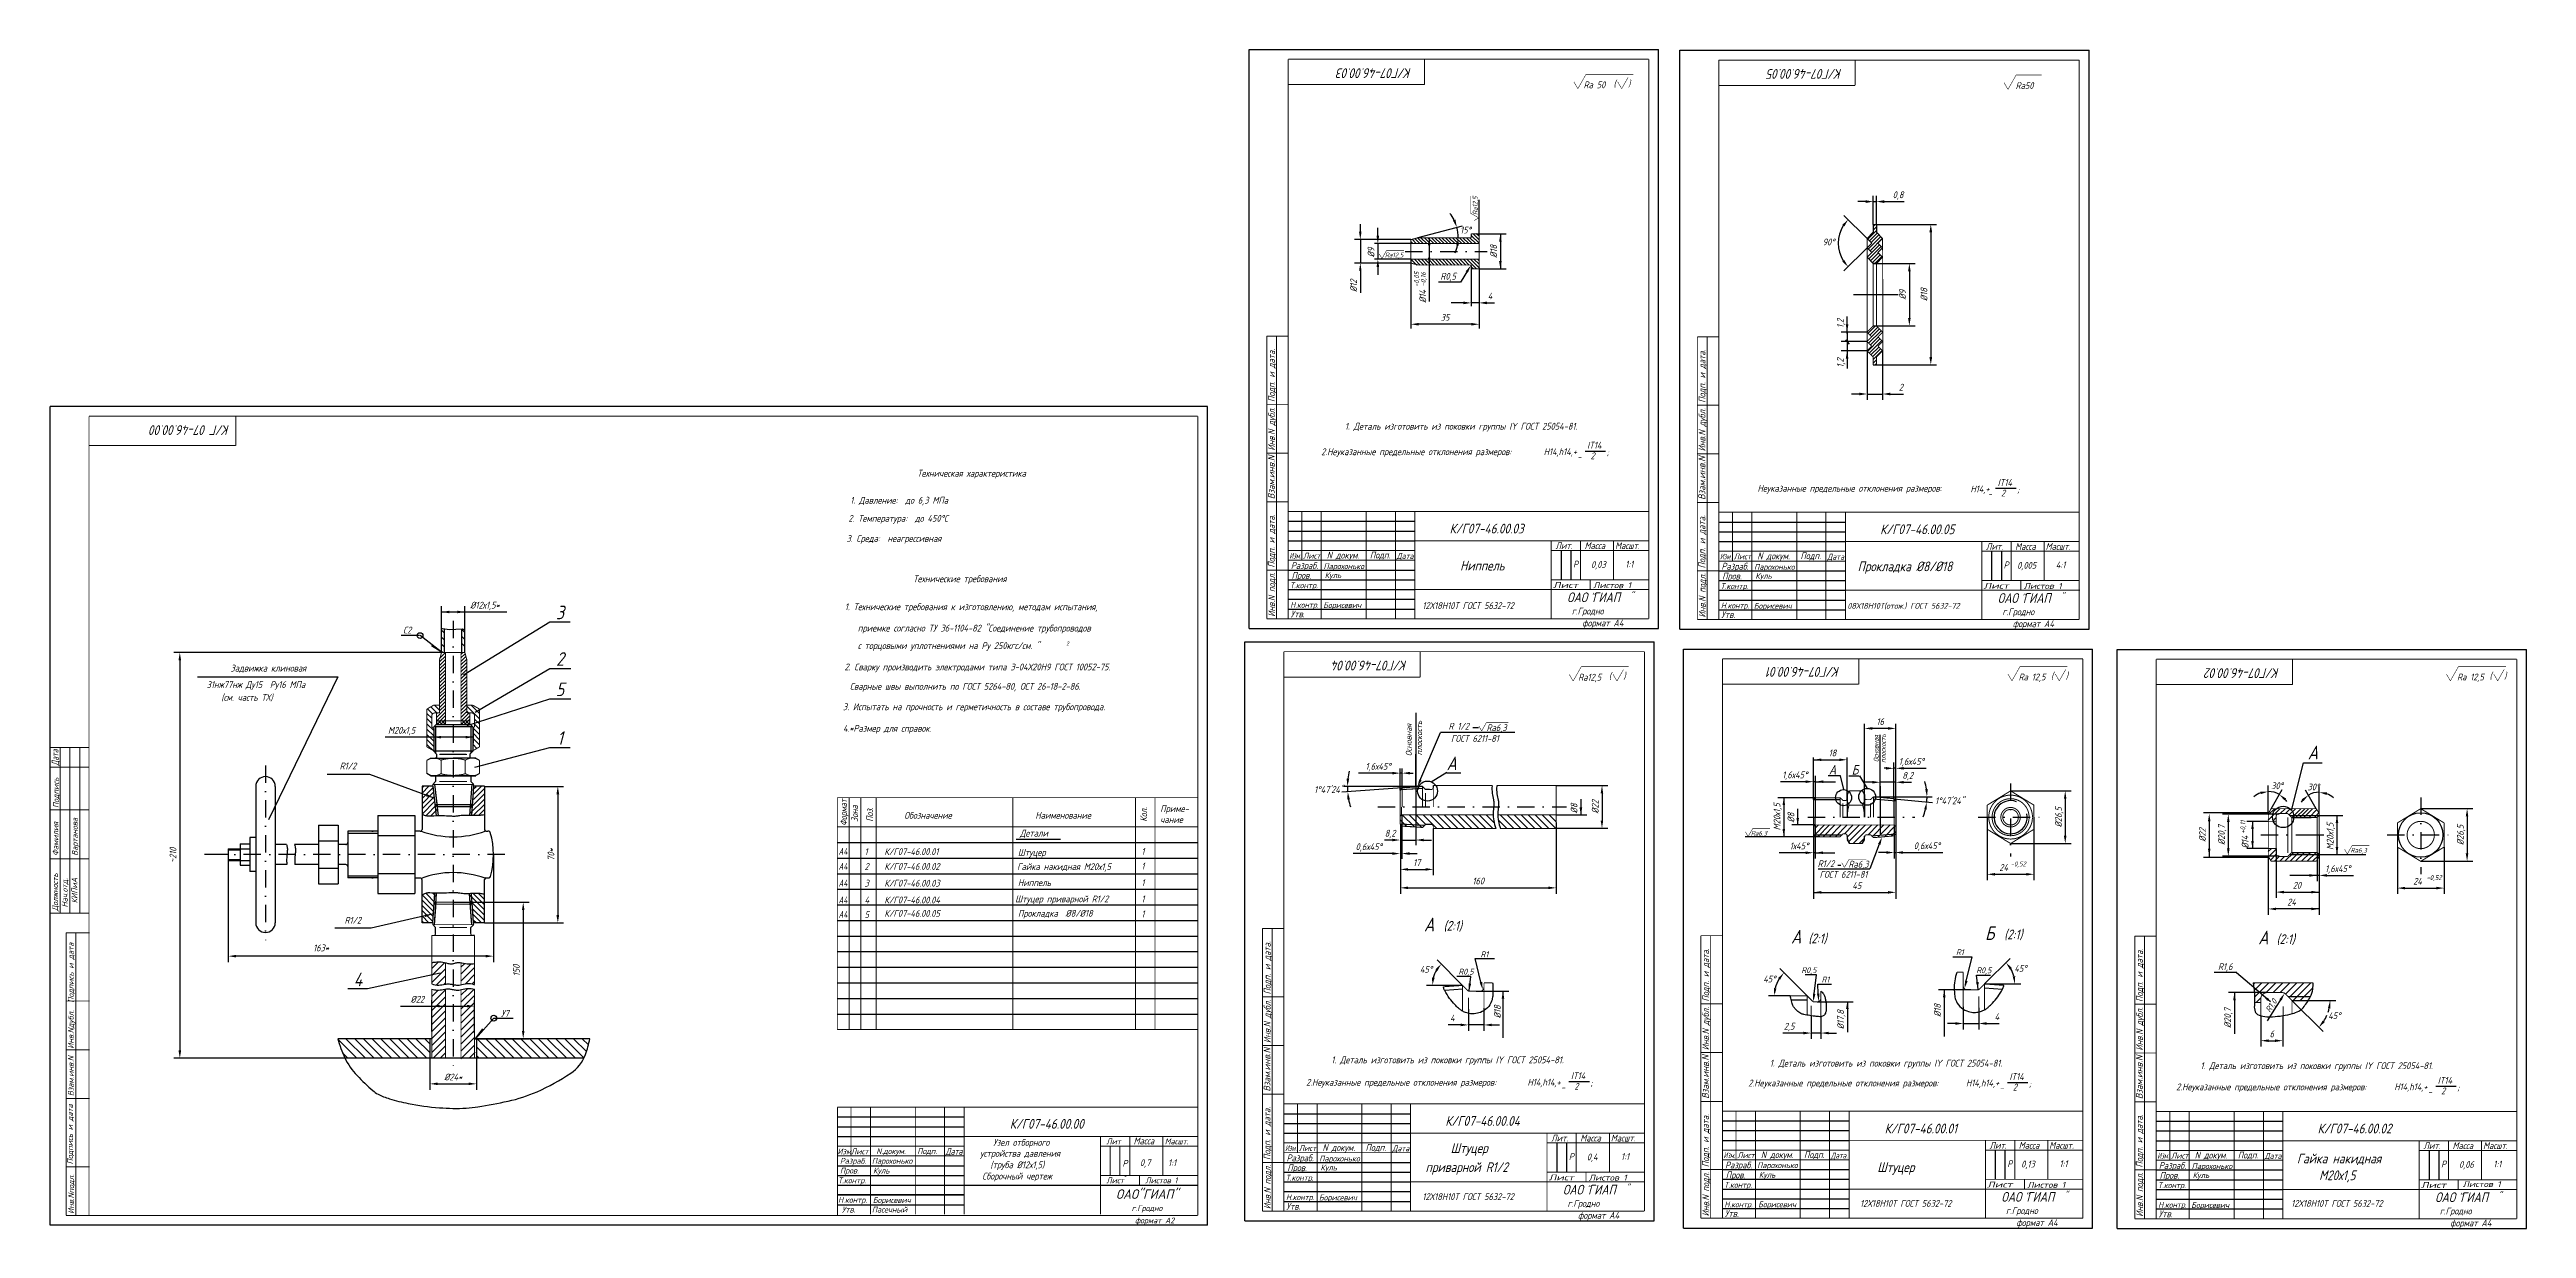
# Model space of a CAD drawing. Extents: x 124 to 1395, y 291 to 895.
import ezdxf
from ezdxf.enums import TextEntityAlignment as Align

# ---------------------------------------------------------------- set-up
doc = ezdxf.new("R2010")
doc.units = 0
doc.header["$LTSCALE"] = 0.7
doc.header["$MEASUREMENT"] = 0
doc.linetypes.add('DASHDOT', pattern=[25.4, 12.7, -6.35, 0, -6.35])
doc.layers.get('0').update_dxf_attribs({"linetype": 'CONTINUOUS'})
doc.layers.get('DEFPOINTS').update_dxf_attribs({"linetype": 'CONTINUOUS'})
doc.styles.add('ROMANC', font='romanc', dxfattribs={"width": 0.8, "oblique": 15, "height": 3.5})
doc.dimstyles.get("Standard").update_dxf_attribs({"dimtxt": 0.18, "dimasz": 0.18, "dimexe": 0.18, "dimexo": 0.0625, "dimgap": 0.09, "dimtad": 0, "dimtih": 1, "dimtoh": 1, "dimdec": 4, "dimzin": 0, "dimdsep": 46, "dimtxsty": 'Standard', "dimcen": 0.09, "dimadec": 0, "dimazin": 0, "dimtfac": 1, "dimtdec": 4, "dimtofl": 0, "dimtmove": 0, "dimatfit": 3, "dimfxl": 0, "dimtolj": 1, "dimtzin": 0, "dimarcsym": 0})

msp = doc.modelspace()

# ---------------------------------------------------------------- texts
at = {"style": 'ROMANC', "oblique": 15}
for s, height, rotation, width, p in [('К/Г07-46.00.03', 5, 180, 0.8, (822.87399, 885.67523)), ('К/Г07-46.00.05', 5, 180, 0.8, (1043.81199, 885.29923)), ('Подп. и дата.', 3.5, 90, 0.8, (752.84236, 714.4874)), ('Подп. и дата.', 3.5, 90, 0.8, (973.78036, 714.1114)), ('К/Г 07-46.00.00', 5, 180, 0.8, (216.4834, 702.5886)), ('Подп. и дата.', 3.5, 90, 0.8, (752.74426, 629.52722)), ('Подп. и дата.', 3.5, 90, 0.8, (973.68226, 629.15122)), ('К/Г07-46.00.04', 5, 180, 0.8, (820.68199, 581.79223)), ('К/Г07-46.00.01', 5, 180, 0.8, (1042.70799, 578.54123)), ('К/Г07-46.00.02', 5, 180, 0.8, (1268.25499, 577.91423)), ('Подпись', 3, 90, 0.8, (128.8634, 506.2126)), ('Фамилия', 3, 90, 0.8, (128.6634, 481.7126)), ('Вартанова', 3, 90, 0.8, (138.5904, 481.7126)), ('Зона', 3.5, 90, 0.75, (538.91299, 499.04206)), ('Поз.', 3.5, 90, 0.75, (546.64299, 499.16206)), ('Кол.', 3.5, 90, 0.75, (687.28299, 499.16206)), ('Должность', 3, 90, 0.8, (128.4634, 453.3126)), ('Нач.отд.', 3, 90, 0.8, (133.3834, 455.2156)), ('КИПиА', 3, 90, 0.8, (138.3804, 457.3546)), ('Подп. и дата.', 3.5, 90, 0.8, (750.65036, 410.6044)), ('Подп. и дата.', 3.5, 90, 0.8, (975.62336, 406.9264)), ('Подп. и дата.', 3.5, 90, 0.8, (1198.22336, 406.7264)), ('Взам.инв.N  Инв.Nдубл.  Подпись и дата', 3, 90, 0.8, (136.5234, 358.4126)), ('Подпись и дата', 3, 90, 0.8, (136.1234, 323.4126)), ('Подп. и дата.', 3.5, 90, 0.8, (750.55226, 325.64422)), ('Подп. и дата.', 3.5, 90, 0.8, (975.52526, 321.96622)), ('Подп. и дата.', 3.5, 90, 0.8, (1198.12526, 321.76622)), ('Инв.Nподл.', 3, 90, 0.8, (136.6234, 298.0126))]:
    msp.add_text(s, height=height, rotation=rotation, dxfattribs=dict(at, width=width)).set_placement(p)
at = {"color": 0, "linetype": 'ByBlock', "style": 'ROMANC', "oblique": 15, "width": 0.8}
for s, height, p in [('Ra 50', 3.5, (916.80959, 877.205)), ('Ra50', 3.5, (1137.50359, 876.829)), ('Ra12,5', 2.5, (814.01659, 789.909)), ('R0,5', 3.5, (841.77673, 779.02)), ('4', 3.5, (863.21773, 768.836)), ('35', 3.5, (840.108, 757.888)), ('1. Деталь изготовить из поковки группы IY ГОСТ 25054-81.', 3.5, (848.37527, 702.068)), ('%%C12х1,5*', 3.5, (347.4981, 610.276)), ('3', 7, (386.014, 606.55)), ('С2', 3.5, (307.64205, 597.4966)), ('2', 7, (386.014, 582.663)), ('Задвижка клиновая', 3.5, (236.361, 577.965)), ('Ra12,5', 3.5, (914.37359, 573.322)), ('Ra 12,5', 3.5, (1141.33359, 573.428)), ('Ra 12,5', 3.5, (1366.30559, 573.428)), ('31нж77нж Ду15  Ру16 МПа', 3.5, (230.003, 569.551)), ('(см. часть ТХ)', 3.5, (225.43, 562.984)), ('5', 7, (386.014, 567.1)), ('М20х1,5', 3.5, (304.71276, 546.062)), ('R 1/2', 3.5, (847.17903, 548.172)), ('Ra6,3', 3.5, (866.59359, 547.419)), ('16', 3.5, (1063.444, 550.553)), ('1', 7, (386.014, 542.127)), ('ГОСТ 6211-81', 3.5, (855.46797, 541.873)), ('18', 3.5, (1038.944, 534.46)), ('А', 7, (1285.459, 534.672)), ('R1/2', 3.5, (277.21376, 527.8)), ('1,6х45%%D', 3.5, (805.83397, 527.604)), ('А', 7, (843.53775, 529.118)), ('1,6х45%%D', 3.5, (1019.65697, 523.214)), ('А', 5, (1038.944, 525.846)), ('Б', 5, (1050.517, 525.846)), ('1,6х45%%D', 3.5, (1079.44597, 530.091)), ('8,2', 3.5, (1077.58273, 522.933)), ('1%%D47\'24"', 3.5, (780.482, 515.683)), ('1%%D47\'24"', 3.5, (1099.065, 509.928)), ('30%%D', 3.5, (1267.114, 517.629)), ('30%%d', 3.5, (1285.718, 517.004)), ('0,6х45%%D', 3.5, (801.04297, 486.352)), ('8,2', 3.5, (811.97027, 493.293)), ('Ra6,3', 2.5, (1001.21859, 493.252)), ('1х45%%D', 3.5, (1021.83731, 486.771)), ('0,6х45%%D', 3.5, (1087.39727, 486.872)), ('Ra6,3', 2.5, (1308.91959, 484.479)), ('17', 3.5, (825.637, 478.233)), ('160', 3.5, (857.17974, 468.762)), ('R1/2', 3.5, (1035.58776, 477.651)), ('ГОСТ 6211-81', 3.5, (1044.596, 472.173)), ('Ra6,3', 3.5, (1052.29159, 477.398)), ('24', 3.5, (1126.787, 475.719)), ('-0,52', 2.5, (1134.28231, 477.506)), ('1,6х45%%D', 3.5, (1298.24797, 475.138)), ('24', 3.5, (1339.168, 468.64)), ('-0,52', 2.5, (1347.63931, 470.558)), ('45', 3.5, (1051.444, 466.449)), ('24', 3.5, (1274.491, 457.95)), ('20', 3.5, (1277.252, 466.574)), ('R1/2', 3.5, (279.70676, 448.632)), ('А', 7, (831.97, 446.433)), ('(2:1)', 5, (844.098, 445.792)), ('Б', 7, (1119.614, 441.989)), ('163*', 3.5, (263.401, 434.451)), ('R1', 3, (860.37927, 431.171)), ('А', 7, (1020.31, 440.178)), ('(2:1)', 5, (1031.256, 439.336)), ('R1', 3, (1104.32027, 432.255)), ('(2:1)', 5, (1131.742, 441.348)), ('А', 7, (1260.029, 439.778)), ('(2:1)', 5, (1271.489, 438.936)), ('4', 7, (282.351, 418.285)), ('45%%D', 3.5, (830.444, 423.481)), ('R0,5', 3, (850.90127, 422.261)), ('R0,5', 3, (1026.86276, 423.052)), ('R1', 3, (1035.36276, 418.235)), ('R0,5', 3, (1116.61527, 422.991)), ('45%%D', 3.5, (1135.449, 423.907)), ('R1,6', 3.5, (1240.4685, 424.856)), ('%%C22', 3.5, (312.813, 408.104)), ('У7', 3.5, (357.7601, 400.811)), ('4', 3.5, (843.88227, 398.444)), ('2,5', 3.5, (1016.71476, 394.274)), ('4', 3.5, (1123.30227, 399.174)), ('6', 3.5, (1264.3955, 390.345)), ('1. Деталь изготовить из поковки группы IY ГОСТ 25054-81.', 3.5, (841.39627, 377.02)), ('1. Деталь изготовить из поковки группы IY ГОСТ 25054-81.', 3.5, (1066.38827, 375.32)), ('1. Деталь изготовить из поковки группы IY ГОСТ 25054-81.', 3.5, (1287.37327, 374.012)), ('К/Г07-46.00.00', 5, (635.7734, 344.2026))]:
    msp.add_text(s, height=height, dxfattribs=at).set_placement(p, align=Align.MIDDLE_CENTER)
at = {"style": 'ROMANC', "oblique": 15, "width": 0.8}
for s, height, p in [('(', 3.5, (926.60559, 876.05621)), (')', 3.5, (934.09995, 876.19008)), ('2.Неуказанные предельные отклонения размеров:', 3.5, (776.61608, 687.22002)), ('H14,h14,+', 3.5, (890.79237, 687.26944)), ('IT14', 3.5, (913.06637, 690.57257)), ('2', 3.5, (914.81491, 685.15574)), (';', 3.5, (923.03307, 686.9031)), ('Техническая характеристика', 3.5, (569.356, 676.199)), ('-', 3.5, (907.96031, 684.62999)), ('IT14', 3.5, (1123.71137, 671.45157)), ('1. Давление:  до 6,3 МПа', 3.5, (534.94728, 662.33832)), ('Неуказанные предельные отклонения размеров:', 3.5, (1000.48708, 668.49802)), ('H14,+', 3.5, (1109.76337, 668.14844)), ('-', 3.5, (1118.60531, 665.50899)), ('2', 3.5, (1125.45991, 666.03474)), (';', 3.5, (1133.67807, 667.7821)), ('2. Температура:  до 450%%DС', 3.5, (533.99828, 653.05832)), ('К/Г07-46.00.03', 5, (842.47369, 647.06117)), ('К/Г07-46.00.05', 5, (1063.41169, 646.68517)), ('3. Среда:  неагрессивная', 3.5, (533.04828, 642.74032)), ('N докум.', 3.5, (779.44499, 634.17812)), ('Подп.', 3.5, (801.55582, 634.23958)), ('Лит.', 3.5, (896.76355, 639.01888)), ('Масса', 3.5, (911.73486, 639.01888)), ('Масшт.', 3.5, (927.38669, 639.01888)), ('N докум.', 3.5, (1000.38299, 633.80212)), ('Подп.', 3.5, (1022.49382, 633.86358)), ('Лит.', 3.5, (1117.70155, 638.64288)), ('Масса', 3.5, (1132.67286, 638.64288)), ('Масшт.', 3.5, (1148.32469, 638.64288)), ('Технические требования', 3.5, (567.263, 622.05)), ('Разраб.', 3.5, (761.03358, 628.86835)), ('Пров.', 3.5, (761.40428, 623.80554)), ('Парохонько', 3, (777.78976, 628.7764)), ('Куль', 3, (778.41238, 624.16209)), ('Ниппель', 5, (847.88971, 628.05443)), ('Р', 3.5, (905.82815, 629.55981)), ('0,03', 3.5, (915.07445, 629.35981)), ('1:1', 3.5, (932.61699, 629.55981)), ('Разраб.', 3.5, (981.97158, 628.49235)), ('Пров.', 3.5, (982.34228, 623.42954)), ('Парохонько', 3, (998.72776, 628.4004)), ('Куль', 3, (999.35038, 623.78609)), ('Прокладка %%C8/%%C18', 5, (1051.84971, 627.67843)), ('Р', 3.5, (1126.76615, 629.18381)), ('0,005', 3.5, (1133.73645, 628.98381)), ('4:1', 3.5, (1153.55499, 629.18381)), ('1. Технические требования к изготовлению, методам испытания,', 3.5, (532.17228, 607.68832)), ('Борисевич', 3, (777.61947, 608.80599)), ('12Х18Н10Т ГОСТ 5632-72', 3.5, (828.5055, 608.30342)), ('ОАО ГИАП', 5, (902.82894, 611.81129)), ('"', 3.5, (914.8545, 612.45344)), ('"', 3.5, (935.15389, 613.32782)), ('Борисевич', 3, (998.55747, 608.42999)), ('08Х18Н10Т(отож.) ГОСТ 5632-72', 3, (1046.61777, 608.42357)), ('ОАО ГИАП', 5, (1123.76694, 611.43529)), ('"', 3.5, (1135.7925, 612.07744)), ('"', 3.5, (1156.09189, 612.95182)), ('приемке согласно ТУ 36-1104-82 "Соединение трубопроводов', 3.5, (538.81428, 596.74232)), ('Утв.', 3.5, (760.91001, 604.04823)), ('г.Гродно', 3.5, (905.19822, 605.49746)), ('формат А4', 3.5, (910.53167, 599.35788)), ('Утв.', 3.5, (981.84801, 603.67223)), ('г.Гродно', 3.5, (1126.13622, 605.12146)), ('формат А4', 3.5, (1131.46967, 598.98188)), ('с торцовыми уплотнениями на Ру 250кгс/см. "', 3.5, (538.81428, 587.76132)), ('2', 2, (645.81599, 589.67804)), ('2. Сварку производить электродами типа Э-04Х20Н9 ГОСТ 10052-75.', 3.5, (532.011, 576.831)), ('(', 3.5, (924.16959, 572.17321)), (')', 3.5, (931.66395, 572.30708)), ('(', 3.5, (1151.12959, 572.27921)), (')', 3.5, (1158.62395, 572.41308)), ('(', 3.5, (1376.10159, 572.27921)), (')', 3.5, (1383.59595, 572.41308)), ('3. Испытать на прочность и герметичность в составе трубопровода.', 3.5, (531.19528, 556.39032)), ('  Сварные швы выполнить по ГОСТ 5264-80, ОСТ 26-18-2-86.', 3.5, (530.81, 566.874)), ('4.*Размер для справок.', 3.5, (531.22428, 545.32432)), ('Обозначение', 3.5, (562.67299, 500.71206)), ('Наименование', 3.5, (629.89299, 500.71206)), ('Приме-', 3.5, (694.01299, 504.16206)), ('чание', 3.5, (694.01299, 498.53206)), ('1', 3.5, (542.30299, 482.10504)), ('К/Г07-46.00.01', 3.5, (552.45299, 482.10504)), ('Штуцер', 3.5, (620.965, 481.709)), ('Детали', 3.5, (622.042, 491.57)), ('1', 3.5, (684.33299, 482.18623)), ('2', 3.5, (542.30299, 474.48004)), ('К/Г07-46.00.02', 3.5, (552.45299, 474.48004)), ('Гайка накидная М20х1,5', 3.5, (620.551, 474.384)), ('1', 3.5, (684.33299, 474.66123)), ('3', 3.5, (542.30299, 465.90104)), ('4', 3.5, (542.30299, 457.28204)), ('К/Г07-46.00.03', 3.5, (552.45299, 465.90104)), ('К/Г07-46.00.04', 3.5, (552.45299, 457.28204)), ('Штуцер приварной R1/2', 3.5, (619.58, 457.837)), ('Ниппель', 3.5, (620.965, 466.155)), ('1', 3.5, (684.33299, 466.10523)), ('1', 3.5, (684.33299, 457.83623)), ('5', 3.5, (542.30299, 449.83304)), ('К/Г07-46.00.05', 3.5, (552.45299, 450.39404)), ('Прокладка  %%C8/%%C18', 3.5, (621.034, 450.453)), ('1', 3.5, (684.33299, 450.15323)), ('IT14', 3.5, (904.74637, 367.11257)), ('IT14', 3.5, (1129.75537, 366.71757)), ('2.Неуказанные предельные отклонения размеров:', 3.5, (768.85008, 363.76002)), ('H14,h14,+', 3.5, (882.47237, 363.80944)), ('-', 3.5, (899.64031, 361.16999)), ('2', 3.5, (906.49491, 361.69574)), (';', 3.5, (914.71307, 363.4431)), ('2.Неуказанные предельные отклонения размеров:', 3.5, (995.74708, 363.36502)), ('H14,h14,+', 3.5, (1107.48137, 363.41444)), ('-', 3.5, (1124.64931, 360.77499)), ('2', 3.5, (1131.50391, 361.30074)), (';', 3.5, (1139.72207, 363.0481)), ('2.Неуказанные предельные отклонения размеров:', 3.5, (1215.31608, 361.40602)), ('H14,h14,+', 3.5, (1327.23337, 361.45544)), ('-', 3.5, (1344.40131, 358.81599)), ('IT14', 3.5, (1349.50737, 364.75857)), ('2', 3.5, (1351.25591, 359.34174)), (';', 3.5, (1359.47407, 361.0891)), ('К/Г07-46.00.04', 5, (840.28169, 343.17817)), ('К/Г07-46.00.01', 5, (1065.71669, 339.30017)), ('К/Г07-46.00.02', 5, (1287.85469, 339.30017)), ('Изм', 3, (528.3934, 328.5726)), ('Лист', 3, (535.3234, 328.5726)), ('N.докум.', 3, (548.3434, 328.7126)), ('Подп.', 3, (569.3434, 328.7126)), (' устройства давления', 3.5, (599.6093, 327.2817)), (' Узел отборного', 3.5, (606.1963, 332.9167)), ('Лит', 3, (666.3434, 333.7126)), ('Лит', 3, (666.3434, 333.7126)), ('Масса', 3.5, (680.3434, 333.7126)), ('Масшт.', 3, (696.3434, 333.7126)), ('N докум.', 3.5, (777.25299, 330.29512)), ('Подп.', 3.5, (799.36382, 330.35658)), ('Штуцер', 5, (843.03071, 329.24243)), ('Лит.', 3.5, (894.57155, 335.13588)), ('Масса', 3.5, (909.54286, 335.13588)), ('Масшт.', 3.5, (925.19469, 335.13588)), ('Лит.', 3.5, (1119.54455, 331.45788)), ('Масса', 3.5, (1134.51586, 331.45788)), ('Масшт.', 3.5, (1150.16769, 331.45788)), ('Лит.', 3.5, (1342.14455, 331.25788)), ('Масса', 3.5, (1357.11586, 331.25788)), ('Масшт.', 3.5, (1372.76769, 331.25788)), ('Разраб.', 3, (529.6734, 323.7126)), ('Пров.', 3, (529.6734, 318.7126)), ('Парохонько', 3, (546.0134, 323.7126)), ('Куль', 3, (546.6434, 318.7126)), (' Сборочный чертеж', 3.5, (600.6763, 315.6257)), (' (труба %%C12х1,5)', 3.5, (604.8793, 321.4427)), ('Р', 3.5, (674.5914, 322.1826)), ('0,7', 3.5, (683.6114, 322.4926)), ('1:1', 3.5, (698.0034, 322.4926)), ('Разраб.', 3.5, (758.84158, 324.98535)), ('Пров.', 3.5, (759.21228, 319.92254)), ('Парохонько', 3, (775.59776, 324.8934)), ('Куль', 3, (776.22038, 320.27909)), ('приварной R1/2', 5, (830.14771, 319.48943)), ('Р', 3.5, (903.63615, 325.67681)), ('0,4', 3.5, (912.88245, 325.47681)), ('1:1', 3.5, (930.42499, 325.67681)), ('Разраб.', 3.5, (983.81458, 321.30735)), ('Пров.', 3.5, (984.18528, 316.24454)), ('Парохонько', 3, (1000.29876, 321.4954)), ('Куль', 3, (1001.19338, 316.60109)), ('N докум.', 3.5, (1002.22599, 326.61712)), ('Подп.', 3.5, (1024.33682, 326.67858)), ('Штуцер', 5, (1061.95371, 319.45343)), ('Р', 3.5, (1128.60915, 321.99881)), ('0,13', 3.5, (1135.78545, 321.79881)), ('1:1', 3.5, (1155.39799, 321.99881)), ('Разраб.', 3.5, (1206.41458, 321.10735)), ('Пров.', 3.5, (1206.78528, 316.04454)), ('Парохонько', 3, (1223.24676, 321.0154)), ('Куль', 3, (1223.79338, 316.40109)), ('N докум.', 3.5, (1224.82599, 326.41712)), ('Подп.', 3.5, (1246.93682, 326.47858)), ('Гайка накидная', 5, (1277.27671, 323.89943)), ('М20х1,5', 5, (1288.65571, 315.30143)), ('Р', 3.5, (1351.20915, 321.79881)), ('0,06', 3.5, (1360.45545, 321.59881)), ('1:1', 3.5, (1377.99799, 321.79881)), ('Н.контр.', 3, (528.6734, 303.7126)), ('Т.контр.', 3, (528.6734, 313.7126)), ('Борисевич', 3, (546.5034, 303.6026)), ('Лист', 3, (666.3434, 313.7126)), ('Листов 1', 3, (686.3434, 313.7126)), ('Борисевич', 3, (775.42747, 304.92299)), ('12Х18Н10Т ГОСТ 5632-72', 3.5, (828.5055, 305.11342)), ('ОАО ГИАП', 5, (900.63694, 307.92829)), ('г.Гродно', 3.5, (903.00622, 301.61446)), ('"', 3.5, (912.6625, 308.57044)), ('"', 3.5, (932.96189, 309.44482)), ('12Х18Н10Т ГОСТ 5632-72', 3.5, (1053.0805, 301.61742)), ('ОАО ГИАП', 5, (1125.60994, 304.25029)), ('"', 3.5, (1137.6355, 304.89244)), ('"', 3.5, (1157.93489, 305.76682)), ('12Х18Н10Т ГОСТ 5632-72', 3.5, (1274.3005, 301.61742)), ('ОАО ГИАП', 5, (1348.20994, 304.05029)), ('"', 3.5, (1360.2355, 304.69244)), ('"', 3.5, (1380.53489, 305.56682)), ('Утв.', 3, (530.6734, 298.7126)), ('Пасечный', 3, (546.0434, 298.7126)), ('г.Гродно', 3, (679.3434, 299.4626)), ('формат А2', 3, (681.0534, 293.1426)), ('Утв.', 3.5, (758.71801, 300.16523)), ('формат А4', 3.5, (908.33967, 295.47488)), ('Утв.', 3.5, (983.69101, 296.48723)), ('Борисевич', 3, (1000.79047, 301.40499)), ('г.Гродно', 3.5, (1127.97922, 297.93646)), ('формат А4', 3.5, (1133.31267, 291.79688)), ('Утв.', 3.5, (1206.29101, 296.28723)), ('Борисевич', 3, (1223.00047, 301.04499)), ('г.Гродно', 3.5, (1350.57922, 297.73646)), ('формат А4', 3.5, (1355.91267, 291.59688))]:
    msp.add_text(s, height=height, dxfattribs=at).set_placement(p)
at = {"color": 0, "linetype": 'ByBlock', "style": 'ROMANC', "oblique": 15, "width": 0.8}
for s, height, rotation, p in [('Ra12,5', 2.5, 90, (855.623, 815.19659)), ('%%C9', 3.5, 90, (802.168, 791.22491)), ('%%C18', 3.5, 90, (865.051, 791.775)), ('-0,05', 2.5, 90, (825.529, 777.42731)), ('-0,16', 2.5, 90, (828.989, 777.42731)), ('%%C14', 3.5, 90, (828.728, 768.64325)), ('%%C9', 3.5, 90, (1074.901, 769.562)), ('1,2', 3.5, 90, (1042.941, 754.79407)), ('1,2', 3.5, 90, (1042.941, 734.55507)), ('Основная', 3, 90, (821.506, 541.13497)), (' плоскость', 3, 90, (826.861, 541.13497)), ('Основная', 2.5, 90, (1061.355, 536.70509)), ('плоскость', 2.5, 90, (1065.073, 536.70509)), ('%%C8', 3.5, 90, (906.356, 505.97891)), ('М20х1,5', 3.5, 90, (1010.486, 501.70876)), ('%%C8', 3.5, 90, (1017.614, 501.29909)), ('%%C22', 3.5, 90, (1228.766, 492.381)), ('%%C20,7', 3.5, 90, (1238.552, 492.381)), ('+0,11', 2.5, 90, (1249.501, 496.47331)), ('М20х1,5', 3.5, 90, (1294.31, 491.66176)), ('~210', 3.5, 90, (187.447, 481.932)), ('%%C14', 3.5, 90, (1250.689, 488.68725)), ('150', 3.5, 90, (363.644, 422.872)), ('R1,0', 3, 57.50612957, (1264.07358, 404.85646)), ('%%C18', 3.5, 90, (866.995, 401.64438)), ('%%C17,8', 3.5, 90, (1043.096, 397.63393)), ('%%C18', 3.5, 90, (1092.81, 402.37438)), ('%%C20,7', 3.5, 90, (1241.722, 398.48998))]:
    msp.add_text(s, height=height, rotation=rotation, dxfattribs=at).set_placement(p, align=Align.MIDDLE_CENTER)
at = {"style": 'ROMANC', "oblique": 15}
for s, rotation, width, p, p2 in [('Инв.N дубл.', 90, 0.696626, (752.84236, 689.53948), (752.84236, 711.71541)), ('Инв.N дубл.', 90, 0.696626, (973.78036, 689.16348), (973.78036, 711.33941)), ('Взам.инв.N', 90, 0.776513, (752.74426, 664.64494), (752.74426, 687.0344)), ('Взам.инв.N', 90, 0.776513, (973.68226, 664.26894), (973.68226, 686.6584)), ('Инв.N подл.', 90, 0.704992, (752.91939, 604.31616), (752.91939, 626.99341)), ('Инв.N подл.', 90, 0.704992, (973.85739, 603.94016), (973.85739, 626.61741)), ('Дата', 90.75565591, 0.538111, (128.7664, 527.9476), (128.6564, 536.2876)), ('Формат', 90, 0.613172, (533.3634, 497.11073), (533.3634, 510.70271)), ('Инв.N дубл.', 90, 0.696626, (750.65036, 385.65648), (750.65036, 407.83241)), ('Инв.N дубл.', 90, 0.696626, (975.62336, 381.97848), (975.62336, 404.15441)), ('Инв.N дубл.', 90, 0.696626, (1198.22336, 381.77848), (1198.22336, 403.95441)), ('Взам.инв.N', 90, 0.776513, (750.55226, 360.76194), (750.55226, 383.1514)), ('Взам.инв.N', 90, 0.776513, (975.52526, 357.08394), (975.52526, 379.4734)), ('Взам.инв.N', 90, 0.776513, (1198.12526, 356.88394), (1198.12526, 379.2734)), ('Инв.N подл.', 90, 0.704992, (750.72739, 300.43316), (750.72739, 323.11041)), ('Инв.N подл.', 90, 0.704992, (975.70039, 296.75516), (975.70039, 319.43241)), ('Инв.N подл.', 90, 0.704992, (1198.30039, 296.55516), (1198.30039, 319.23241))]:
    msp.add_text(s, height=3.5, rotation=rotation, dxfattribs=dict(at, width=width)).set_placement(p, p2, align=Align.FIT)
for s, height, width, p, p2 in [('Изм.', 3, 0.642754, (760.2623, 634.14862), (766.23073, 634.14862)), ('Лист', 3, 0.693042, (767.32901, 634.15408), (776.23955, 634.15408)), ('Дата', 3, 0.651393, (815.32107, 633.99951), (823.97529, 633.99951)), ('Изм.', 3, 0.642754, (981.2003, 633.77262), (987.16873, 633.77262)), ('Лист', 3, 0.693042, (988.26701, 633.77808), (997.17755, 633.77808)), ('Дата', 3, 0.651393, (1036.25907, 633.62351), (1044.91329, 633.62351)), ('Н.контр.', 3, 0.686802, (760.71298, 608.94658), (775.23393, 608.94658)), ('Т.контр.', 3, 0.698235, (760.58447, 618.96313), (774.84841, 618.96313)), ('Лист', 3, 1.011317, (895.54103, 619.10128), (908.54368, 619.10128)), ('Листов 1', 3, 0.875179, (916.1108, 618.99478), (935.61478, 618.99478)), ('Н.контр.', 3, 0.686802, (981.65098, 608.57058), (996.17193, 608.57058)), ('Т.контр.', 3, 0.698235, (981.52247, 618.58713), (995.78641, 618.58713)), ('Лист', 3, 1.011317, (1116.47903, 618.72528), (1129.48168, 618.72528)), ('Листов 1', 3, 0.875179, (1137.0488, 618.61878), (1156.55278, 618.61878)), ('А4', 3.5, 0.695385, (528.92299, 482.22504), (533.44299, 482.22504)), ('А4', 3.5, 0.695385, (528.92299, 474.53204), (533.44299, 474.53204)), ('А4', 3.5, 0.695385, (528.92299, 465.95304), (533.44299, 465.95304)), ('А4', 3.5, 0.695385, (528.92299, 457.33404), (533.44299, 457.33404)), ('А4', 3.5, 0.695385, (528.92299, 449.88504), (533.44299, 449.88504)), ('Дата', 3.5, 0.557419, (583.8834, 328.3726), (592.5234, 328.3726)), ('Изм.', 3, 0.642754, (758.0703, 330.26562), (764.03873, 330.26562)), ('Лист', 3, 0.693042, (765.13701, 330.27108), (774.04755, 330.27108)), ('Дата', 3, 0.651393, (813.12907, 330.11651), (821.78329, 330.11651)), ('Т.контр.', 3, 0.698235, (758.39247, 315.08013), (772.65641, 315.08013)), ('Лист', 3, 1.011317, (893.34903, 315.21828), (906.35168, 315.21828)), ('Листов 1', 3, 0.875179, (913.9188, 315.11178), (933.42278, 315.11178)), ('Изм.', 3, 0.642754, (983.0433, 326.58762), (989.01173, 326.58762)), ('Лист', 3, 0.693042, (990.11001, 326.59308), (999.02055, 326.59308)), ('Дата.', 3, 0.611915, (1038.10207, 326.43851), (1046.75629, 326.43851)), ('Изм.', 3, 0.642754, (1205.6433, 326.38762), (1211.61173, 326.38762)), ('Лист', 3, 0.693042, (1212.71001, 326.39308), (1221.62055, 326.39308)), ('Дата', 3, 0.651393, (1260.70207, 326.23851), (1269.35629, 326.23851)), ('Н.контр.', 3, 0.686802, (758.52098, 305.06358), (773.04193, 305.06358)), ('Т.контр.', 3, 0.698235, (983.36547, 311.40213), (997.62941, 311.40213)), ('Лист', 3, 1.011317, (1118.32203, 311.54028), (1131.32468, 311.54028)), ('Листов 1', 3, 0.875179, (1138.8918, 311.43378), (1158.39578, 311.43378)), ('Т.контр.', 3, 0.698235, (1205.96547, 311.20213), (1220.22941, 311.20213)), ('Лист', 3, 1.011317, (1340.92203, 311.34028), (1353.92468, 311.34028)), ('Листов 1', 3, 0.875179, (1362.3248, 311.78878), (1381.82878, 311.78878)), ('Н.контр.', 3, 0.686802, (983.49398, 301.38558), (998.01493, 301.38558)), ('Н.контр.', 3, 0.686802, (1206.09398, 301.18558), (1220.61493, 301.18558))]:
    msp.add_text(s, height=height, dxfattribs=dict(at, width=width)).set_placement(p, p2, align=Align.FIT)
at = {"style": 'ROMANC', "oblique": 15, "width": 0.8}
msp.add_text('ОАО"ГИАП"', height=4.883721, dxfattribs=at).set_placement((671.3434, 305.7126), (703.3434, 305.7126), align=Align.ALIGNED)

# ---------------------------------------------------------------- blocks, each defined once
blk = doc.blocks.new('*D4')
at = {"color": 0, "linetype": 'ByBlock', "transparency": 16777216}
for p, q in [((347.2, 517.3), (387.9, 517.3)), ((384.9, 513.3), (384.9, 451.3)), ((347.2, 447.3), (387.9, 447.3))]:
    blk.add_line(p, q, dxfattribs=at)
for points in [[(384.2, 513.3), (385.6, 513.3), (384.9, 517.3)], [(384.2, 451.3), (385.6, 451.3), (384.9, 447.3)]]:
    blk.add_solid(points, dxfattribs=at)
at = {"layer": 'DEFPOINTS', "color": 0, "linetype": 'ByBlock', "transparency": 16777216}
for p in [(347.2, 517.3), (347.2, 447.3), (384.9, 447.3)]:
    blk.add_point(p, dxfattribs=at)
at = {"color": 0, "linetype": 'ByBlock', "transparency": 16777216, "style": 'ROMANC', "oblique": 15, "width": 0.8}
blk.add_text('70*', height=3.5, rotation=90, dxfattribs=at).set_placement((381.4, 482.3), align=Align.MIDDLE_CENTER)
blk = doc.blocks.new('*D3')
at = {"color": 0, "linetype": 'ByBlock', "transparency": 16777216}
for p, q in [((319.2, 377.9), (319.2, 361.7)), ((343.2, 377.9), (343.2, 361.7)), ((323.2, 364.7), (339.2, 364.7))]:
    blk.add_line(p, q, dxfattribs=at)
for points in [[(323.2, 365.4), (323.2, 364.1), (319.2, 364.7)], [(339.2, 365.4), (339.2, 364.1), (343.2, 364.7)]]:
    blk.add_solid(points, dxfattribs=at)
at = {"layer": 'DEFPOINTS', "color": 0, "linetype": 'ByBlock', "transparency": 16777216}
for p in [(319.2, 377.9), (343.2, 377.9), (343.2, 364.7)]:
    blk.add_point(p, dxfattribs=at)
at = {"color": 0, "linetype": 'ByBlock', "transparency": 16777216, "style": 'ROMANC', "oblique": 15, "width": 0.8}
blk.add_text('%%C24*', height=3.5, dxfattribs=at).set_placement((331.2, 368.2), align=Align.MIDDLE_CENTER)
blk = doc.blocks.new('*X0')
at = {"color": 0}
for p, q in [((659.4, 734.8), (661.5, 736.9)), ((659.4, 736.6), (659.7, 736.9)), ((661.5, 734), (659.4, 736.1)), ((659.4, 733.1), (661.5, 735.2)), ((661.3, 732.4), (659.4, 734.3)), ((659.5, 732.4), (659.4, 732.5)), ((661.5, 735.8), (660.4, 736.9)), ((660.5, 732.4), (661.5, 733.4))]:
    blk.add_line(p, q, dxfattribs=at)
blk = doc.blocks.new('*D6')
at = {"color": 0, "linetype": 'ByBlock', "transparency": 16777216}
for p, q in [((1130.3, 515), (1161.4, 515)), ((1158.4, 511), (1158.4, 492)), ((1130.3, 488), (1161.4, 488))]:
    blk.add_line(p, q, dxfattribs=at)
for points in [[(1157.7, 511), (1159, 511), (1158.4, 515)], [(1157.7, 492), (1159, 492), (1158.4, 488)]]:
    blk.add_solid(points, dxfattribs=at)
at = {"layer": 'DEFPOINTS', "color": 0, "linetype": 'ByBlock', "transparency": 16777216}
for p in [(1130.3, 515), (1130.3, 488), (1158.4, 488)]:
    blk.add_point(p, dxfattribs=at)
at = {"color": 0, "linetype": 'ByBlock', "transparency": 16777216, "style": 'ROMANC', "oblique": 15, "width": 0.8}
blk.add_text('%%C26,5', height=3.5, rotation=90, dxfattribs=at).set_placement((1154.9, 501.5), align=Align.MIDDLE_CENTER)
blk = doc.blocks.new('*D7')
at = {"color": 0, "linetype": 'ByBlock', "transparency": 16777216}
for p, q in [((1026, 409.8), (1011.9, 423.9)), ((1017.3, 409.8), (1006.1, 409.8))]:
    blk.add_line(p, q, dxfattribs=at)
blk.add_arc((1026, 409.8), 16.9, 148.5809, 166.4191, dxfattribs=at)
for points in [[(1011.1, 419), (1012.1, 418.2), (1014.1, 421.8)], [(1010.2, 413.7), (1008.9, 413.9), (1009.1, 409.8)]]:
    blk.add_solid(points, dxfattribs=at)
at = {"layer": 'DEFPOINTS', "color": 0, "linetype": 'ByBlock', "transparency": 16777216}
for p in [(1011.5, 418.4), (1017.3, 409.8), (1026, 409.8), (1026, 409.8), (1028.7, 407.1)]:
    blk.add_point(p, dxfattribs=at)
at = {"color": 0, "linetype": 'ByBlock', "transparency": 16777216, "style": 'ROMANC', "oblique": 15, "width": 0.8}
blk.add_text('45%%D', height=3.5, dxfattribs=at).set_placement((1006.6, 418.5), align=Align.MIDDLE_CENTER)
blk = doc.blocks.new('*D5')
at = {"color": 0, "linetype": 'ByBlock', "transparency": 16777216}
for p, q in [((897.1, 517.8), (923.7, 517.8)), ((920.7, 513.8), (920.7, 499.8)), ((897.1, 495.8), (923.7, 495.8))]:
    blk.add_line(p, q, dxfattribs=at)
for points in [[(920, 513.8), (921.3, 513.8), (920.7, 517.8)], [(920, 499.8), (921.3, 499.8), (920.7, 495.8)]]:
    blk.add_solid(points, dxfattribs=at)
at = {"layer": 'DEFPOINTS', "color": 0, "linetype": 'ByBlock', "transparency": 16777216}
for p in [(897.1, 517.8), (897.1, 495.8), (920.7, 495.8)]:
    blk.add_point(p, dxfattribs=at)
at = {"color": 0, "linetype": 'ByBlock', "transparency": 16777216, "style": 'ROMANC', "oblique": 15, "width": 0.8}
blk.add_text('%%C22', height=3.5, rotation=90, dxfattribs=at).set_placement((917.2, 506.8), align=Align.MIDDLE_CENTER)
blk = doc.blocks.new('*D8')
at = {"color": 0, "linetype": 'ByBlock', "transparency": 16777216}
for p, q in [((1274.7, 407.5), (1290.7, 391.6)), ((1283.1, 407.5), (1297.3, 407.5))]:
    blk.add_line(p, q, dxfattribs=at)
for start, end in [(326.7662, 337.006), (342.2395, 348.2338)]:
    blk.add_arc((1274.7, 407.5), 19.5, start, end, dxfattribs=at)
for points in [[(1293.2, 403.6), (1294.5, 403.5), (1294.3, 407.5)], [(1291.6, 396.4), (1290.5, 397.2), (1288.5, 393.7)]]:
    blk.add_solid(points, dxfattribs=at)
at = {"layer": 'DEFPOINTS', "color": 0, "linetype": 'ByBlock', "transparency": 16777216}
for p in [(1271.3, 410.9), (1274.7, 407.5), (1274.7, 407.5), (1283.1, 407.5), (1289.7, 395)]:
    blk.add_point(p, dxfattribs=at)
at = {"color": 0, "linetype": 'ByBlock', "transparency": 16777216, "style": 'ROMANC', "oblique": 15, "width": 0.8}
blk.add_text('45%%D', height=3.5, dxfattribs=at).set_placement((1296.5, 399.7), align=Align.MIDDLE_CENTER)
blk = doc.blocks.new('*D2')
at = {"color": 0, "linetype": 'ByBlock', "transparency": 16777216}
for p, q in [((1340.8, 505.9), (1367.6, 505.9)), ((1364.6, 501.9), (1364.6, 482.9)), ((1340.8, 478.9), (1367.6, 478.9))]:
    blk.add_line(p, q, dxfattribs=at)
for points in [[(1363.9, 501.9), (1365.2, 501.9), (1364.6, 505.9)], [(1363.9, 482.9), (1365.2, 482.9), (1364.6, 478.9)]]:
    blk.add_solid(points, dxfattribs=at)
at = {"layer": 'DEFPOINTS', "color": 0, "linetype": 'ByBlock', "transparency": 16777216}
for p in [(1340.8, 505.9), (1340.8, 478.9), (1364.6, 478.9)]:
    blk.add_point(p, dxfattribs=at)
at = {"color": 0, "linetype": 'ByBlock', "transparency": 16777216, "style": 'ROMANC', "oblique": 15, "width": 0.8}
blk.add_text('%%C26,5', height=3.5, rotation=90, dxfattribs=at).set_placement((1361.1, 492.4), align=Align.MIDDLE_CENTER)
blk = doc.blocks.new('*D9')
at = {"color": 0, "linetype": 'ByBlock', "transparency": 16777216}
blk.add_line((826.3, 798.8), (849.1, 804.9), dxfattribs=at)
for start, end in [(26.1403, 37.2807), (0, 15), (337.7193, 348.8597)]:
    blk.add_arc((826.3, 798.8), 20.6, start, end, dxfattribs=at)
for points in [[(845.5, 808.1), (844.2, 807.6), (846.2, 804.1)], [(845.9, 794.9), (847.2, 794.7), (846.9, 798.8)]]:
    blk.add_solid(points, dxfattribs=at)
at = {"layer": 'DEFPOINTS', "color": 0, "linetype": 'ByBlock', "transparency": 16777216}
for p in [(846.5, 803), (822.6, 797.8), (826.3, 798.8), (826.3, 798.8), (853.1, 798.8)]:
    blk.add_point(p, dxfattribs=at)
at = {"color": 0, "linetype": 'ByBlock', "transparency": 16777216, "style": 'ROMANC', "oblique": 15, "width": 0.8}
blk.add_text('15%%D', height=3.5, dxfattribs=at).set_placement((850.7, 802.7), align=Align.MIDDLE_CENTER)
blk = doc.blocks.new('*D10')
at = {"color": 0, "linetype": 'ByBlock', "transparency": 16777216}
for p, q in [((796.7, 801.8), (796.7, 805.8)), ((822.6, 797.8), (793.7, 797.8)), ((796.7, 797.8), (796.7, 785.8)), ((822.6, 785.8), (793.7, 785.8)), ((796.7, 781.8), (796.7, 777.8)), ((796.7, 777.8), (796.7, 770.5))]:
    blk.add_line(p, q, dxfattribs=at)
for points in [[(796, 801.8), (797.3, 801.8), (796.7, 797.8)], [(796, 781.8), (797.3, 781.8), (796.7, 785.8)]]:
    blk.add_solid(points, dxfattribs=at)
at = {"layer": 'DEFPOINTS', "color": 0, "linetype": 'ByBlock', "transparency": 16777216}
for p in [(822.6, 797.8), (796.7, 785.8), (822.6, 785.8)]:
    blk.add_point(p, dxfattribs=at)
at = {"color": 0, "linetype": 'ByBlock', "transparency": 16777216, "style": 'ROMANC', "oblique": 15, "width": 0.8}
blk.add_text('%%C12', height=3.5, rotation=90, dxfattribs=at).set_placement((793.2, 774.1), align=Align.MIDDLE_CENTER)
blk = doc.blocks.new('*D12')
at = {"color": 0, "linetype": 'ByBlock', "transparency": 16777216}
for p, q in [((1061.5, 805.6), (1092.4, 805.6)), ((1089.4, 801.6), (1089.4, 737.6)), ((1061.5, 733.6), (1092.4, 733.6))]:
    blk.add_line(p, q, dxfattribs=at)
for points in [[(1088.7, 801.6), (1090.1, 801.6), (1089.4, 805.6)], [(1088.7, 737.6), (1090.1, 737.6), (1089.4, 733.6)]]:
    blk.add_solid(points, dxfattribs=at)
at = {"layer": 'DEFPOINTS', "color": 0, "linetype": 'ByBlock', "transparency": 16777216}
for p in [(1061.5, 805.6), (1061.5, 733.6), (1089.4, 733.6)]:
    blk.add_point(p, dxfattribs=at)
at = {"color": 0, "linetype": 'ByBlock', "transparency": 16777216, "style": 'ROMANC', "oblique": 15, "width": 0.8}
blk.add_text('%%C18', height=3.5, rotation=90, dxfattribs=at).set_placement((1085.9, 769.6), align=Align.MIDDLE_CENTER)
blk = doc.blocks.new('*D11')
at = {"color": 0, "linetype": 'ByBlock', "transparency": 16777216}
for p, q in [((1056.7, 798.4), (1044.8, 810.2)), ((1056.7, 793.6), (1044.8, 781.7))]:
    blk.add_line(p, q, dxfattribs=at)
blk.add_arc((1059.1, 796), 17.2, 148.3835, 211.6165, dxfattribs=at)
for points in [[(1044, 805.4), (1045, 804.5), (1047, 808.1)], [(1045, 787.4), (1044, 786.5), (1047, 783.8)]]:
    blk.add_solid(points, dxfattribs=at)
at = {"layer": 'DEFPOINTS', "color": 0, "linetype": 'ByBlock', "transparency": 16777216}
for p in [(1042, 794.5), (1056.7, 798.4), (1056.7, 793.6), (1059.1, 796), (1059.1, 796)]:
    blk.add_point(p, dxfattribs=at)
at = {"color": 0, "linetype": 'ByBlock', "transparency": 16777216, "style": 'ROMANC', "oblique": 15, "width": 0.8}
blk.add_text('90%%D', height=3.5, dxfattribs=at).set_placement((1037, 796.6), align=Align.MIDDLE_CENTER)
blk = doc.blocks.new('*X1')
at = {"color": 0}
for p, q in [((1030.8, 1005.6), (1031.8, 1006.7)), ((1030.8, 1003.8), (1032.4, 1005.4)), ((1027.6, 989.9), (1034, 996.3)), ((1027.9, 999.2), (1032.4, 1003.6)), ((1028.2, 994.1), (1034.6, 1000.5)), ((1028.5, 989), (1034.9, 995.4)), ((1028.8, 998.3), (1032.8, 1002.3)), ((1029.1, 993.2), (1035.5, 999.6)), ((1029.4, 988.1), (1033.4, 992.1)), ((1029.7, 997.4), (1033.7, 1001.4)), ((1030.3, 987.2), (1034.3, 991.2)), ((1031.6, 986.7), (1035.2, 990.3)), ((1028.2, 950.9), (1031.9, 954.7)), ((1029.1, 950), (1033.1, 954)), ((1027.8, 941.6), (1034.2, 948)), ((1028.4, 945.8), (1034.8, 952.2)), ((1028.7, 940.7), (1035.1, 947.1)), ((1029.3, 944.9), (1033.3, 948.9)), ((1029.6, 939.8), (1033.6, 943.8)), ((1029.9, 949.1), (1033.9, 953.1)), ((1030.5, 938.9), (1034.5, 942.9)), ((1030.8, 937.4), (1035.4, 942)), ((1030.8, 935.6), (1032.4, 937.2)), ((1031.7, 934.7), (1032.4, 935.4))]:
    blk.add_line(p, q, dxfattribs=at)
blk = doc.blocks.new('*D13')
at = {"color": 0, "linetype": 'ByBlock', "transparency": 16777216}
for p, q in [((1056.7, 740.8), (1056.7, 715.6)), ((1064.7, 740.8), (1064.7, 715.6)), ((1052.7, 718.6), (1048.7, 718.6)), ((1056.7, 718.6), (1064.7, 718.6)), ((1068.7, 718.6), (1072.7, 718.6)), ((1072.7, 718.6), (1075.4, 718.6))]:
    blk.add_line(p, q, dxfattribs=at)
for points in [[(1052.7, 719.3), (1052.7, 717.9), (1056.7, 718.6)], [(1068.7, 719.3), (1068.7, 717.9), (1064.7, 718.6)]]:
    blk.add_solid(points, dxfattribs=at)
at = {"layer": 'DEFPOINTS', "color": 0, "linetype": 'ByBlock', "transparency": 16777216}
for p in [(1056.7, 740.8), (1064.7, 740.8), (1064.7, 718.6)]:
    blk.add_point(p, dxfattribs=at)
at = {"color": 0, "linetype": 'ByBlock', "transparency": 16777216, "style": 'ROMANC', "oblique": 15, "width": 0.8}
blk.add_text('2', height=3.5, dxfattribs=at).set_placement((1074.1, 722.1), align=Align.MIDDLE_CENTER)
blk = doc.blocks.new('*D14')
at = {"color": 0, "linetype": 'ByBlock', "transparency": 16777216}
for p, q in [((1055.9, 817.3), (1051.9, 817.3)), ((1059.9, 805.6), (1059.9, 820.3)), ((1059.9, 817.3), (1061.5, 817.3)), ((1061.5, 805.6), (1061.5, 820.3)), ((1065.5, 817.3), (1069.5, 817.3)), ((1069.5, 817.3), (1075.7, 817.3))]:
    blk.add_line(p, q, dxfattribs=at)
for points in [[(1055.9, 818), (1055.9, 816.6), (1059.9, 817.3)], [(1065.5, 818), (1065.5, 816.6), (1061.5, 817.3)]]:
    blk.add_solid(points, dxfattribs=at)
at = {"layer": 'DEFPOINTS', "color": 0, "linetype": 'ByBlock', "transparency": 16777216}
for p in [(1061.5, 817.3), (1059.9, 805.6), (1061.5, 805.6)]:
    blk.add_point(p, dxfattribs=at)
at = {"color": 0, "linetype": 'ByBlock', "transparency": 16777216, "style": 'ROMANC', "oblique": 15, "width": 0.8}
blk.add_text('0,8', height=3.5, dxfattribs=at).set_placement((1072.6, 820.8), align=Align.MIDDLE_CENTER)

# ---------------------------------------------------------------- dimensions: what is measured, and where the dimension line sits
for base, p1, p2, text, picture, middle in [((1061.491, 817.294), (1059.891, 805.562), (1061.491, 805.562), '0,8', '*D14', (1072.63694, 820.794)), ((1064.691, 718.6), (1056.691, 740.768), (1064.691, 740.768), '2', '*D13', (1074.10393, 722.1)), ((343.215, 364.721), (319.215, 377.872), (343.215, 377.872), '%%C24*', '*D3', (331.215, 368.221))]:
    dim = msp.add_linear_dim(base=base, p1=p1, p2=p2, text=text, dimstyle='Standard')
    dim.commit()
    dim.dimension.update_dxf_attribs({"geometry": picture, "text_midpoint": middle})
for base, p1, p2, text, picture, middle in [((796.682, 785.775), (822.608, 797.775), (822.608, 785.775), '%%C12', '*D10', (793.182, 774.09857)), ((1089.403, 733.562), (1061.491, 805.562), (1061.491, 733.562), '%%C18', '*D12', (1085.903, 769.562)), ((384.888, 447.34), (347.215, 517.34), (347.215, 447.34), '70*', '*D4', (381.388, 482.34)), ((920.664, 495.758), (897.137, 517.758), (897.137, 495.758), '%%C22', '*D5', (917.164, 506.758)), ((1158.359, 488.005), (1130.346, 515.005), (1130.346, 488.005), '%%C26,5', '*D6', (1154.859, 501.505)), ((1364.553, 478.881), (1340.8, 505.881), (1340.8, 478.881), '%%C26,5', '*D2', (1361.053, 492.381))]:
    dim = msp.add_linear_dim(base=base, p1=p1, p2=p2, angle=90, text=text, dimstyle='Standard')
    dim.commit()
    dim.dimension.update_dxf_attribs({"geometry": picture, "text_midpoint": middle})
for base, line1, line2, text, picture, middle in [((846.511, 802.981), ((822.608, 797.775), (826.34005, 798.775)), ((826.34005, 798.775), (853.108, 798.775)), '15%%D', '*D9', (850.651, 802.722)), ((1041.988, 794.518), ((1056.691, 793.556), (1059.091, 795.956)), ((1059.091, 795.956), (1056.691, 798.356)), '90%%D', '*D11', (1037.01, 796.612)), ((1011.455, 418.411), ((1028.72411, 407.09789), (1026.017, 409.805)), ((1017.332, 409.805), (1026.017, 409.805)), '45%%D', '*D7', (1006.635, 418.537)), ((1289.689, 394.965), ((1271.32479, 410.91821), (1274.739, 407.504)), ((1274.739, 407.504), (1283.08996, 407.504)), '45%%D', '*D8', (1296.461, 399.702))]:
    dim = msp.add_angular_dim_2l(base=base, line1=line1, line2=line2, text=text, dimstyle='Standard')
    dim.commit()
    dim.dimension.update_dxf_attribs({"geometry": picture, "text_midpoint": middle, "dimtype": 130})

# ---------------------------------------------------------------- linework, layer by layer
for p, q in [((739.66403, 598.30042), (739.66403, 895.30042)), ((739.66403, 895.30042), (949.66403, 895.30042)), ((949.66403, 598.30042), (949.66403, 895.30042)), ((960.60203, 597.92442), (960.60203, 894.92442)), ((960.60203, 894.92442), (1170.60203, 894.92442)), ((1170.60203, 597.92442), (1170.60203, 894.92442)), ((857.608, 800.275), (857.608, 818.257)), ((1056.691, 798.356), (1059.891, 801.556)), ((1059.891, 805.562), (1061.491, 805.562)), ((1059.891, 805.562), (1061.491, 805.562)), ((1059.891, 805.562), (1059.891, 801.556)), ((1061.491, 805.562), (1061.491, 801.556)), ((1064.691, 798.356), (1061.491, 801.556)), ((853.608, 800.275), (853.608, 799.275)), ((1059.091, 795.956), (1056.691, 798.356)), ((1056.691, 793.556), (1059.091, 795.956)), ((1059.091, 791.156), (1056.691, 793.556)), ((1056.691, 788.756), (1059.091, 791.156)), ((1056.691, 788.86563), (1056.691, 788.762)), ((1056.691, 788.86563), (1056.691, 788.762)), ((1059.891, 785.556), (1056.691, 788.756)), ((1061.491, 785.556), (1064.691, 788.756)), ((1062.291, 795.956), (1064.691, 798.356)), ((1064.691, 793.556), (1062.291, 795.956)), ((1062.291, 791.156), (1064.691, 793.556)), ((1064.691, 788.756), (1062.291, 791.156)), ((848.08938, 776.005), (836.797, 776.005)), ((853.608, 784.275), (853.608, 783.275)), ((1059.885, 785.562), (1061.497, 785.562)), ((1059.885, 785.562), (1061.497, 785.562)), ((1061.491, 785.556), (1059.891, 785.556)), ((1049.751, 769.562), (1072.611, 769.562)), ((1056.691, 750.25837), (1056.691, 750.362)), ((1059.885, 753.562), (1061.497, 753.562)), ((1045.603, 746.373), (1047.551, 744.084)), ((1059.891, 733.562), (1061.491, 733.562)), ((718.3434, 712.2126), (124.3434, 712.2126)), ((124.3434, 292.2126), (124.3434, 712.2126)), ((718.3434, 292.2126), (718.3434, 712.2126)), ((912.01724, 689.34941), (922.50851, 689.34941)), ((1122.66224, 670.22841), (1133.15351, 670.22841)), ((899.66403, 638.30042), (899.66403, 623.30042)), ((904.66403, 638.30042), (904.66403, 623.30042)), ((1120.60203, 637.92442), (1120.60203, 622.92442)), ((1125.60203, 637.92442), (1125.60203, 622.92442)), ((325.215, 585.992), (325.215, 597.76348)), ((326.715, 585.992), (326.715, 598.12203)), ((335.715, 585.992), (335.715, 598.08382)), ((336.571, 574.6), (380.757, 601.744)), ((337.215, 585.992), (337.215, 597.66483)), ((380.757, 601.744), (391.26, 601.744)), ((739.66403, 598.30042), (949.66403, 598.30042)), ((739.66403, 598.30042), (949.66403, 598.30042)), ((960.60203, 597.92442), (1170.60203, 597.92442)), ((960.60203, 597.92442), (1170.60203, 597.92442)), ((314.01095, 594.7096), (304.54995, 594.7096)), ((325.06022, 586.2511), (314.19999, 594.66518)), ((737.47203, 591.41742), (947.47203, 591.41742)), ((737.47203, 294.41742), (737.47203, 591.41742)), ((947.47203, 294.41742), (947.47203, 591.41742)), ((962.44503, 587.73942), (1172.44503, 587.73942)), ((962.44503, 290.73942), (962.44503, 587.73942)), ((1172.44503, 290.73942), (1172.44503, 587.73942)), ((1185.04503, 587.53942), (1395.04503, 587.53942)), ((1185.04503, 290.53942), (1185.04503, 587.53942)), ((1395.04503, 290.53942), (1395.04503, 587.53942)), ((199.97464, 573.527), (272, 573.527)), ((272, 573.527), (236.448, 500.131)), ((342.54, 555.37), (380.748, 577.802)), ((380.757, 577.857), (391.622, 577.857)), ((338.382, 548.541), (380.757, 562.294)), ((380.757, 562.294), (391.622, 562.294)), ((321.226, 547.874), (322.226, 548.874)), ((322.215, 547.874), (322.215, 534.308)), ((322.215, 546.808), (322.215, 535.308)), ((322.215, 546.797), (322.215, 534.308)), ((340.237, 548.874), (322.226, 548.874)), ((340.237, 548.874), (322.226, 548.874)), ((340.237, 548.874), (322.226, 548.874)), ((340.237, 548.874), (322.226, 548.874)), ((340.237, 548.874), (322.226, 548.874)), ((340.237, 548.808), (322.226, 548.808)), ((340.237, 548.808), (322.226, 548.808)), ((340.237, 548.808), (322.226, 548.808)), ((340.237, 548.808), (322.226, 548.808)), ((340.237, 548.808), (322.226, 548.808)), ((340.237, 548.808), (322.226, 548.808)), ((340.237, 548.808), (322.226, 548.808)), ((340.215, 547.874), (340.215, 535.308)), ((340.215, 546.808), (340.215, 534.308)), ((341.237, 547.874), (340.237, 548.874)), ((825.137, 555.063), (825.137, 487.138)), ((854.37, 547.454), (857.303, 547.454)), ((321.215, 545.808), (321.215, 535.308)), ((322.715, 533.808), (321.215, 535.308)), ((341.215, 535.308), (321.223, 535.308)), ((322.215, 534.308), (322.25809, 534.308)), ((322.715, 533.808), (322.715, 531.808)), ((339.715, 533.808), (341.215, 535.308)), ((339.715, 533.808), (339.715, 531.808)), ((340.215, 534.308), (340.17191, 534.308)), ((340.215, 534.308), (340.17191, 534.308)), ((341.215, 545.808), (341.215, 535.308)), ((342.366, 527.187), (380.757, 537.321)), ((380.757, 537.321), (391.26, 537.321)), ((827.20009, 520.18245), (837.77456, 544.92416)), ((875.982, 545.004), (837.794, 545.004)), ((288.484, 523.381), (266.58495, 523.381)), ((321.48408, 511.28864), (288.484, 523.381)), ((319.62208, 531.808), (331.215, 531.808)), ((331.215, 522.808), (319.62208, 522.808)), ((319.62208, 522.808), (321.43034, 522.808)), ((321.43034, 531.808), (321.715, 531.808)), ((322.215, 522.808), (322.215, 519.808)), ((337.84411, 533.633), (324.3808, 533.633)), ((342.80792, 531.808), (331.215, 531.808)), ((331.215, 522.808), (342.80792, 522.808)), ((340.215, 522.808), (340.215, 519.808)), ((841.138, 524.352), (832.979, 519.511)), ((841.146, 524.313), (848.294, 524.313)), ((1043.055, 522.692), (1036.785, 522.692)), ((1044.818, 515.644), (1043.055, 522.692)), ((1047.379, 522.692), (1052.669, 522.692)), ((1052.734, 522.711), (1056.671, 516.155)), ((1274.533, 504.954), (1280.639, 529.363)), ((1280.639, 529.363), (1290.235, 529.363)), ((229.927, 517.325), (229.927, 447.355)), ((239.927, 517.325), (239.927, 447.355)), ((315.215, 517.34), (315.215, 495.27578)), ((322.215, 519.808), (320.692, 518.285)), ((320.8106, 517.34995), (322.49659, 502.17602)), ((321.69758, 518.42246), (323.50243, 502.17885)), ((321.69758, 518.42246), (322.96755, 506.9928)), ((340.72451, 518.37831), (339.5975, 502.38022)), ((340.215, 519.808), (340.162, 519.808)), ((340.215, 519.808), (341.738, 518.285)), ((341.65401, 517.34243), (340.59783, 502.34973)), ((347.215, 517.34), (347.215, 495.04438)), ((828.637, 517.258), (788.132, 517.258)), ((818.14324, 516.54052), (817.137, 515.38536)), ((828.74202, 516.26839), (817.21434, 515.47415)), ((828.68715, 516.26461), (817.21434, 515.47415)), ((826.7238, 516.12934), (817.21434, 515.47415)), ((827.6527, 517.19571), (818.14324, 516.54052)), ((830.137, 515.758), (828.614, 517.281)), ((830.137, 515.758), (830.137, 515.705)), ((832.137, 515.758), (830.34411, 515.758)), ((834.137, 517.758), (834.137, 516.758)), ((1029.246, 510.527), (1029.246, 492.516)), ((1029.246, 510.527), (1029.246, 492.516)), ((1029.246, 510.505), (1042.944, 510.505)), ((1029.246, 510.505), (1035.003, 510.505)), ((1043.944, 510.505), (1043.944, 510.46191)), ((1046.444, 513.09792), (1046.444, 501.505)), ((1055.444, 501.505), (1055.444, 513.09792)), ((1059.84919, 511.0095), (1071.444, 509.90524)), ((1059.944, 512.005), (1090.116, 512.005)), ((1063.444, 517.37104), (1063.444, 493.008)), ((1071.444, 511.005), (1071.444, 492.005)), ((262.141, 497.34), (262.141, 467.34)), ((272.141, 497.34), (272.141, 467.34)), ((292.573, 502.34), (311.573, 502.34)), ((292.573, 502.34), (292.573, 462.34)), ((311.573, 502.34), (311.573, 462.34)), ((321.86323, 507.87625), (322.96755, 506.9928)), ((339.80268, 506.808), (323.19854, 506.808)), ((340.98418, 507.83399), (339.80268, 506.808)), ((818.15829, 496.89733), (817.22249, 497.95765)), ((828.70018, 497.2417), (817.22249, 497.95765)), ((828.70018, 497.2417), (817.22249, 497.95765)), ((829.56665, 497.18765), (817.22249, 497.95765)), ((826.736, 497.36422), (817.22249, 497.95765)), ((827.6718, 496.3039), (818.15829, 496.89733)), ((830.137, 497.758), (828.614, 496.235)), ((833.137, 497.758), (830.34411, 497.758)), ((832.137, 497.758), (830.34411, 497.758)), ((1273.59, 502.381), (1284.565, 502.381)), ((1273.59, 502.381), (1276.496, 502.381)), ((1274.59, 501.381), (1284.565, 501.381)), ((1284.565, 502.381), (1288.659, 502.381)), ((215.787, 485.34), (226.927, 485.34)), ((215.787, 485.34), (215.787, 479.34)), ((215.787, 484.84), (221.927, 484.84)), ((221.927, 487.84), (226.927, 487.84)), ((221.927, 487.84), (221.927, 476.84)), ((229.927, 491.01), (226.927, 491.01)), ((226.927, 491.01), (226.927, 473.67)), ((245.65799, 487.47), (239.927, 487.47)), ((262.141, 487.47), (249.71359, 487.47)), ((276.141, 487.47), (272.141, 487.47)), ((292.573, 494.34), (277.141, 494.34)), ((277.141, 494.34), (277.141, 470.34)), ((277.141, 493.33078), (292.573, 493.33078)), ((289.535, 494.34), (290.235, 494.34)), ((292.573, 492.05), (311.573, 492.05)), ((314.215, 494.27578), (311.573, 494.27578)), ((348.174, 494.32778), (348.94, 494.32778)), ((528.32299, 488.53206), (713.22299, 488.53206)), ((620.115, 490.298), (642.885, 490.298)), ((1029.257, 492.505), (1035.003, 492.505)), ((1030.04164, 492.505), (1043.944, 492.505)), ((1046.444, 491.72034), (1046.444, 492.005)), ((1055.444, 489.91208), (1055.444, 491.72034)), ((1062.97482, 487.61349), (1058.16115, 474.94557)), ((1059.02053, 491.92847), (1071.35737, 493.00124)), ((1274.59, 483.381), (1284.565, 483.381)), ((215.787, 479.84), (221.927, 479.84)), ((215.787, 479.34), (226.927, 479.34)), ((221.927, 476.84), (226.927, 476.84)), ((229.927, 473.67), (226.927, 473.67)), ((245.86457, 477.21), (239.927, 477.21)), ((262.141, 477.21), (250.01378, 477.21)), ((276.141, 477.21), (272.141, 477.21)), ((277.141, 471.34922), (292.573, 471.34922)), ((292.573, 470.34), (277.141, 470.34)), ((289.535, 470.34), (290.235, 470.34)), ((292.573, 472.63), (311.573, 472.63)), ((314.215, 470.28522), (311.573, 470.28522)), ((348.174, 470.33722), (348.94, 470.33722)), ((528.32299, 480.53206), (713.22299, 480.53206)), ((528.32299, 472.53206), (713.22299, 472.53206)), ((1058.09243, 474.9), (1031.55638, 474.9)), ((1041.744, 476.917), (1043.294, 476.917)), ((1273.59, 482.381), (1284.565, 482.381)), ((1273.59, 482.381), (1282.156, 482.381)), ((1273.59, 482.381), (1276.496, 482.381)), ((1284.565, 482.381), (1288.225, 482.381)), ((292.573, 462.34), (311.573, 462.34)), ((315.215, 447.34), (315.215, 469.28522)), ((320.7609, 447.3372), (321.71139, 462.57489)), ((320.7609, 447.3372), (321.71139, 462.57489)), ((321.35433, 456.85071), (322.41465, 457.78651)), ((321.69527, 446.25393), (322.70734, 462.47876)), ((321.6987, 446.30882), (322.41465, 457.78651)), ((321.6987, 446.30882), (322.41465, 457.78651)), ((321.82122, 448.273), (322.70734, 462.47876)), ((340.72539, 446.26698), (339.62378, 462.25593)), ((340.58634, 448.2852), (339.62378, 462.25593)), ((340.99752, 456.86576), (339.84236, 457.872)), ((340.72161, 446.32185), (339.93115, 457.79466)), ((341.65271, 447.3563), (340.61963, 462.3506)), ((341.65271, 447.3563), (340.61963, 462.3506)), ((347.215, 447.34), (347.215, 469.62062)), ((528.32299, 464.53206), (713.22299, 464.53206)), ((321.04581, 451.9046), (289.056, 444.659)), ((322.215, 444.872), (320.692, 446.395)), ((322.215, 441.872), (322.215, 444.872)), ((340.215, 444.872), (340.162, 444.872)), ((340.215, 444.872), (341.738, 446.395)), ((340.215, 441.872), (340.215, 444.872)), ((528.32299, 456.53206), (713.22299, 456.53206)), ((528.32299, 448.53206), (713.22299, 448.53206)), ((289.056, 444.659), (270.49274, 444.659)), ((322.215, 442.872), (322.215, 444.66489)), ((342.215, 440.872), (341.215, 440.872)), ((528.32299, 440.53206), (713.22299, 440.53206)), ((528.32299, 432.53206), (713.22299, 432.53206)), ((324.549, 421.548), (287.318, 413.523)), ((528.32299, 424.53206), (713.22299, 424.53206)), ((853.412, 419.784), (846.211, 419.784)), ((852.555, 412.588), (853.412, 419.784)), ((858.54983, 416.81626), (855.558, 429.037)), ((855.558, 429.037), (865.503, 429.037)), ((1030.738, 420.693), (1024.903, 420.693)), ((1029.56295, 410.84582), (1030.738, 420.693)), ((1110.625, 429.767), (1100.68, 429.767)), ((1107.63317, 417.54626), (1110.625, 429.767)), ((1112.771, 420.514), (1119.972, 420.514)), ((1113.628, 413.318), (1112.771, 420.514)), ((1246.351, 421.808), (1234.839, 421.808)), ((287.318, 413.523), (277.098, 413.523)), ((528.32299, 416.53206), (713.22299, 416.53206)), ((528.32299, 408.53206), (713.22299, 408.53206)), ((849.28342, 413.21712), (839.96407, 412.5613)), ((1017.75639, 407.805), (1026.017, 407.805)), ((1028.017, 407.805), (1028.017, 407.71882)), ((1031.372, 415.875), (1038.477, 415.875)), ((1031.65139, 410.99446), (1031.372, 415.875)), ((1116.89958, 413.94712), (1126.21893, 413.2913)), ((1272.739, 409.504), (1284.2154, 409.504)), ((1272.739, 409.504), (1284.2154, 409.504)), ((1274.739, 407.504), (1283.08996, 407.504)), ((342.61137, 387.872), (352.01857, 398.41124)), ((351.973, 398.435), (362.036, 398.435)), ((528.32299, 400.53206), (713.22299, 400.53206)), ((320.215, 387.872), (272.02896, 387.872)), ((401.353, 387.872), (342.215, 387.872)), ((327.215, 377.872), (275.69108, 377.872)), ((398.26782, 377.872), (320.215, 377.872)), ((903.69724, 365.88941), (914.18851, 365.88941)), ((1128.70624, 365.49441), (1139.19751, 365.49441)), ((1348.45824, 363.53541), (1358.94951, 363.53541)), ((528.3434, 347.7126), (593.3434, 347.7126)), ((528.3434, 342.7126), (593.3434, 342.7126)), ((528.3434, 337.7126), (593.3434, 337.7126)), ((897.47203, 334.41742), (897.47203, 319.41742)), ((902.47203, 334.41742), (902.47203, 319.41742)), ((1122.44503, 330.73942), (1122.44503, 315.73942)), ((1127.44503, 330.73942), (1127.44503, 315.73942)), ((1345.04503, 330.53942), (1345.04503, 315.53942)), ((1350.04503, 330.53942), (1350.04503, 315.53942)), ((528.3434, 322.7126), (593.3434, 322.7126)), ((528.3434, 317.7126), (593.3434, 317.7126)), ((528.3434, 312.7126), (713.3434, 312.7126)), ((528.3434, 307.7126), (593.3434, 307.7126)), ((593.3434, 307.7126), (528.3434, 307.7126)), ((528.3434, 307.7126), (593.3434, 307.7126)), ((675.769, 317.574), (676.555, 317.574)), ((528.3434, 302.7126), (593.3434, 302.7126)), ((737.47203, 294.41742), (947.47203, 294.41742)), ((737.47203, 294.41742), (947.47203, 294.41742)), ((718.3434, 292.2126), (124.3434, 292.2126)), ((718.3434, 292.2126), (718.3434, 292.2126)), ((962.44503, 290.73942), (1172.44503, 290.73942)), ((1185.04503, 290.53942), (1395.04503, 290.53942))]:
    msp.add_line(p, q)
at = {"color": 0, "linetype": 'ByBlock'}
for p, q in [((805.668, 799.775), (805.668, 803.775)), ((857.608, 800.738), (871.551, 800.738)), ((868.551, 800.738), (868.551, 782.763)), ((822.608, 795.775), (803.953, 795.775)), ((805.668, 795.775), (805.668, 787.775)), ((832.025, 798.775), (832.025, 784.775)), ((822.63747, 787.775), (803.953, 787.775)), ((805.668, 783.775), (805.668, 779.775)), ((822.608, 787.775), (822.608, 752.216)), ((832.025, 784.775), (832.025, 776.775)), ((832.025, 776.775), (832.025, 766.119)), ((849.24133, 777.8264), (848.08938, 775.961)), ((851.34303, 781.22976), (849.24133, 777.8264)), ((853.608, 783.275), (853.608, 763.735)), ((857.608, 783.275), (857.608, 770.51)), ((857.608, 783.275), (857.608, 752.216)), ((857.608, 782.763), (871.551, 782.763)), ((1061.497, 785.562), (1081.401, 785.562)), ((1078.401, 781.562), (1078.401, 757.562)), ((845.608, 765.336), (843.37146, 765.336)), ((849.608, 765.336), (845.608, 765.336)), ((857.608, 765.336), (853.608, 765.336)), ((861.608, 765.336), (865.608, 765.336)), ((853.608, 754.388), (826.608, 754.388)), ((1056.691, 750.368), (1043.441, 750.368)), ((1046.441, 754.368), (1046.441, 758.368)), ((1046.441, 749.568), (1046.441, 753.568)), ((1046.441, 750.368), (1046.441, 745.568)), ((1061.497, 753.562), (1081.401, 753.562)), ((1056.691, 745.568), (1043.441, 745.568)), ((1056.691, 745.568), (1043.441, 745.568)), ((1056.691, 740.768), (1043.441, 740.768)), ((1046.441, 745.568), (1046.441, 740.768)), ((1046.441, 741.568), (1046.441, 737.568)), ((1046.441, 737.568), (1046.441, 731.64214)), ((1046.441, 736.768), (1046.441, 732.768)), ((325.215, 597.76348), (325.215, 609.776)), ((325.215, 606.776), (338.215, 606.776)), ((337.215, 597.347), (337.215, 609.776)), ((338.215, 606.776), (346.215, 606.776)), ((346.215, 606.776), (358.8012, 606.776)), ((325.215, 585.992), (187.947, 585.992)), ((190.947, 581.992), (190.947, 381.872)), ((321.215, 546.98), (321.215, 539.562)), ((341.46758, 547.19858), (341.46758, 539.562)), ((1055.444, 510.65951), (1055.444, 549.375)), ((1067.444, 547.053), (1059.444, 547.053)), ((1071.444, 511.005), (1071.444, 549.375)), ((313.215, 542.562), (296.31051, 542.562)), ((321.215, 542.562), (313.215, 542.562)), ((341.46758, 542.562), (321.215, 542.562)), ((825.137, 517.02238), (825.137, 533.898)), ((1063.444, 511.67167), (1063.444, 543.692)), ((809.137, 524.104), (795.824, 524.104)), ((813.137, 524.104), (809.137, 524.104)), ((817.137, 515.38536), (817.137, 526.494)), ((817.137, 515.38536), (817.137, 525.355)), ((818.137, 524.104), (817.137, 524.104)), ((818.137, 516.53335), (818.137, 526.494)), ((822.137, 524.104), (823.792, 524.104)), ((1029.246, 510.527), (1029.246, 532.198)), ((1029.246, 530.96), (1042.444, 530.96)), ((1029.246, 510.527), (1029.246, 522.714)), ((1030.246, 511.505), (1030.246, 522.714)), ((1046.444, 510.65951), (1046.444, 532.198)), ((1066.444, 526.591), (1065.419, 526.591)), ((1070.444, 511.005), (1070.444, 529.591)), ((1071.444, 526.591), (1070.444, 526.591)), ((1071.444, 511.005), (1071.444, 522.816)), ((1071.444, 510.079), (1071.444, 522.433)), ((1075.444, 526.591), (1086.939, 526.591)), ((818.14324, 516.54052), (787.19202, 514.40803)), ((909.856, 510.758), (909.856, 502.758)), ((1030.224, 511.505), (1010.986, 511.505)), ((1021.246, 519.714), (1012.25, 519.714)), ((1013.986, 511.505), (1013.986, 491.516)), ((1025.246, 519.714), (1021.246, 519.714)), ((1030.246, 519.714), (1029.246, 519.714)), ((1030.246, 519.714), (1040.444, 519.714)), ((1059.444, 519.433), (1055.444, 519.433)), ((1071.444, 519.433), (1063.444, 519.433)), ((1070.444, 511.005), (1090.32259, 509.1118)), ((1075.444, 519.433), (1079.444, 519.433)), ((1262.59, 503.381), (1262.59, 517.68414)), ((1264.03338, 505.881), (1269.74157, 515.76789)), ((1287.21562, 505.881), (1281.69978, 515.43472)), ((1288.659, 503.381), (1288.659, 517.29944)), ((817.22249, 497.95765), (817.22249, 462.262)), ((817.92029, 502.758), (817.92029, 480.142)), ((834.137, 495.758), (834.137, 471.733)), ((897.137, 502.758), (912.856, 502.758)), ((897.137, 498.758), (897.137, 483.615)), ((1030.04164, 497.505), (1018.114, 497.505)), ((1021.114, 501.505), (1021.114, 505.834)), ((1021.114, 497.505), (1021.114, 501.505)), ((1029.246, 496.70936), (1029.246, 480.271)), ((1030.04164, 497.505), (1030.04164, 480.271)), ((1070.615, 497.505), (1070.615, 480.372)), ((1118.346, 501.505), (1118.346, 469.219)), ((1142.346, 501.505), (1142.346, 469.219)), ((1262.59, 503.677), (1229.266, 503.677)), ((1232.266, 499.381), (1232.266, 480.867)), ((1268.19, 503.095), (1239.052, 503.095)), ((1242.052, 499.381), (1242.052, 485.381)), ((1262.59, 499.381), (1251.484, 499.381)), ((1254.484, 499.381), (1254.484, 485.381)), ((1288.659, 502.381), (1300.81, 502.381)), ((1297.81, 502.381), (1297.81, 482.393)), ((813.137, 489.793), (809.137, 489.793)), ((817.137, 489.793), (825.137, 489.793)), ((829.137, 489.793), (833.137, 489.793)), ((897.137, 488.663), (897.137, 462.262)), ((1032.444, 491.516), (994.105, 491.516)), ((1021.246, 483.271), (1011.61, 483.271)), ((1025.246, 483.271), (1021.246, 483.271)), ((1029.246, 492.516), (1029.246, 459.575)), ((1030.04164, 483.271), (1029.246, 483.271)), ((1030.04164, 483.271), (1040.23964, 483.271)), ((1066.615, 483.372), (1062.615, 483.372)), ((1070.615, 483.372), (1071.1259, 483.372)), ((1071.444, 492.005), (1071.444, 459.575)), ((1075.1259, 483.372), (1079.1259, 483.372)), ((1079.1259, 483.372), (1095.56865, 483.372)), ((1262.59, 485.381), (1251.484, 485.381)), ((1266.59, 485.381), (1266.59, 460.074)), ((1287.659, 483.381), (1287.659, 468.638)), ((1288.659, 492.381), (1288.659, 460.074)), ((1328.8, 486.19634), (1328.8, 462.14)), ((1352.8, 486.19634), (1352.8, 462.14)), ((215.787, 482.34), (203.559, 482.34)), ((215.787, 482.34), (215.787, 427.222)), ((351.897, 482.34), (351.897, 427.222)), ((809.137, 482.852), (793.04895, 482.852)), ((813.137, 482.852), (809.137, 482.852)), ((817.92029, 482.852), (817.137, 482.852)), ((821.137, 474.733), (830.137, 474.733)), ((821.92029, 482.852), (825.92029, 482.852)), ((1122.346, 472.219), (1138.346, 472.219)), ((1262.59, 480.867), (1229.266, 480.867)), ((1268.19, 481.571), (1239.052, 481.571)), ((1262.59, 481.571), (1262.59, 451.45)), ((1288.659, 471.638), (1273.59, 471.638)), ((1288.659, 471.638), (1287.659, 471.638)), ((1288.659, 482.381), (1288.659, 468.638)), ((1288.659, 475.953), (1288.659, 451.45)), ((1288.922, 482.393), (1312.584, 482.393)), ((1292.659, 471.638), (1306.21, 471.638)), ((331.215, 457.872), (370.144, 457.872)), ((821.22249, 465.262), (893.137, 465.262)), ((1029.246, 462.949), (1067.444, 462.949)), ((1270.59, 463.074), (1288.659, 463.074)), ((1332.8, 465.14), (1348.8, 465.14)), ((367.144, 453.872), (367.144, 391.872)), ((1288.659, 454.45), (1266.59, 454.45)), ((347.897, 430.222), (219.787, 430.222)), ((849.16, 415.217), (836.05178, 428.32522)), ((1117.023, 415.947), (1130.13122, 429.05522)), ((1252.87917, 416.01905), (1246.20174, 421.70533)), ((320.215, 391.57615), (320.215, 407.604)), ((342.215, 390.872), (342.215, 407.604)), ((849.16, 415.217), (830.62218, 415.217)), ((856.16, 412.217), (872.873, 412.217)), ((869.873, 412.217), (869.873, 403.50947)), ((869.873, 412.217), (869.873, 395.50947)), ((1031.017, 406.805), (1049.596, 406.805)), ((1046.596, 406.805), (1046.596, 399.15535)), ((1110.023, 412.947), (1093.31, 412.947)), ((1096.31, 412.947), (1096.31, 404.23947)), ((1096.31, 412.947), (1096.31, 396.23947)), ((1117.023, 415.947), (1135.56082, 415.947)), ((1261.939, 411.504), (1242.222, 411.504)), ((1245.222, 411.504), (1245.222, 399.6644)), ((1245.222, 411.504), (1245.222, 391.6644)), ((1263.73111, 406.7779), (1252.87917, 416.01905)), ((1262.54808, 407.78533), (1261.939, 408.304)), ((1268.83615, 407.8171), (1266.68732, 404.44331)), ((304.215, 404.604), (338.215, 404.604)), ((844.16, 394.944), (841.70145, 394.944)), ((848.16, 394.944), (844.16, 394.944)), ((852.16, 402.96337), (852.16, 391.944)), ((860.134, 394.944), (852.16, 394.944)), ((860.134, 403.50947), (860.134, 391.944)), ((864.134, 394.944), (868.134, 394.944)), ((869.873, 395.50947), (869.873, 388.34528)), ((1028.017, 399.65506), (1028.017, 387.774)), ((1033.017, 399.15535), (1033.017, 387.774)), ((1046.596, 399.15535), (1046.596, 391.15535)), ((1096.31, 396.23947), (1096.31, 389.07528)), ((1102.049, 395.674), (1098.049, 395.674)), ((1106.049, 404.23947), (1106.049, 392.674)), ((1106.049, 395.674), (1114.023, 395.674)), ((1114.023, 403.69337), (1114.023, 392.674)), ((1118.023, 395.674), (1122.023, 395.674)), ((1122.023, 395.674), (1124.48155, 395.674)), ((1258.739, 399.6644), (1258.739, 383.845)), ((1266.68732, 404.44331), (1261.9997, 397.08349)), ((1270.052, 399.702), (1270.052, 383.845)), ((342.215, 387.872), (370.144, 387.872)), ((1020.017, 390.774), (1013.51251, 390.774)), ((1024.017, 390.774), (1020.017, 390.774)), ((1033.017, 390.774), (1028.017, 390.774)), ((1037.017, 390.774), (1041.017, 390.774)), ((1245.222, 391.6644), (1245.222, 390.454)), ((1262.739, 386.845), (1266.052, 386.845)), ((322.215, 377.872), (187.947, 377.872))]:
    msp.add_line(p, q, dxfattribs=at)
at = {"color": 0}
for p, q in [((857.608, 797.70575), (854.53875, 800.775)), ((857.608, 799.5018), (856.3348, 800.775)), ((823.61773, 795.775), (822.608, 796.78473)), ((825.41378, 795.775), (823.2435, 797.94528)), ((827.20983, 795.775), (824.66, 798.32483)), ((829.00588, 795.775), (826.00588, 798.775)), ((830.80193, 795.775), (827.80193, 798.775)), ((832.59798, 795.775), (829.59798, 798.775)), ((834.39403, 795.775), (831.39403, 798.775)), ((836.19008, 795.775), (833.19008, 798.775)), ((837.98614, 795.775), (834.98614, 798.775)), ((839.78219, 795.775), (836.78219, 798.775)), ((841.57824, 795.775), (838.57824, 798.775)), ((843.37429, 795.775), (840.37429, 798.775)), ((845.17034, 795.775), (842.17034, 798.775)), ((846.96639, 795.775), (843.96639, 798.775)), ((848.76244, 795.775), (845.76244, 798.775)), ((850.55849, 795.775), (847.55849, 798.775)), ((852.35455, 795.775), (849.35455, 798.775)), ((854.1506, 795.775), (851.1506, 798.775)), ((855.94665, 795.775), (852.94665, 798.775)), ((857.608, 795.9097), (853.608, 799.9097)), ((825.63747, 784.775), (822.63747, 787.775)), ((827.43352, 784.775), (824.43352, 787.775)), ((829.22957, 784.775), (826.22957, 787.775)), ((831.02562, 784.775), (828.02562, 787.775)), ((832.82167, 784.775), (829.82167, 787.775)), ((834.61773, 784.775), (831.61773, 787.775)), ((836.41378, 784.775), (833.41378, 787.775)), ((838.20983, 784.775), (835.20983, 787.775)), ((840.00588, 784.775), (837.00588, 787.775)), ((841.80193, 784.775), (838.80193, 787.775)), ((843.59798, 784.775), (840.59798, 787.775)), ((845.39403, 784.775), (842.39403, 787.775)), ((847.19008, 784.775), (844.19008, 787.775)), ((848.98614, 784.775), (845.98614, 787.775)), ((850.78219, 784.775), (847.78219, 787.775)), ((852.57824, 784.775), (849.57824, 787.775)), ((856.37429, 782.775), (851.37429, 787.775)), ((857.608, 783.33734), (853.17034, 787.775)), ((854.57824, 782.775), (853.608, 783.74524)), ((857.608, 785.13339), (854.96639, 787.775)), ((857.608, 786.92944), (856.76244, 787.775)), ((326.715, 595.97365), (325.215, 597.47365)), ((337.215, 596.24995), (335.715, 597.74995)), ((324.215, 582.96253), (327.215, 585.96253)), ((325.12956, 585.67314), (325.44842, 585.992)), ((326.715, 592.38155), (325.215, 593.88155)), ((326.715, 588.78944), (325.215, 590.28944)), ((325.92034, 585.992), (325.215, 586.69734)), ((335.215, 584.98227), (336.22473, 585.992)), ((335.215, 583.18622), (337.38528, 585.3565)), ((337.215, 592.65785), (335.715, 594.15785)), ((337.215, 589.06575), (335.715, 590.56575)), ((324.215, 581.16648), (327.215, 584.16648)), ((324.215, 579.37043), (327.215, 582.37043)), ((324.215, 577.57438), (327.215, 580.57438)), ((324.215, 575.77833), (327.215, 578.77833)), ((324.215, 573.98227), (327.215, 576.98227)), ((324.215, 572.18622), (327.215, 575.18622)), ((324.215, 570.39017), (327.215, 573.39017)), ((335.215, 581.39017), (337.76483, 583.94)), ((335.215, 579.59412), (338.215, 582.59412)), ((335.215, 577.79807), (338.215, 580.79807)), ((335.215, 576.00202), (338.215, 579.00202)), ((335.215, 574.20597), (338.215, 577.20597)), ((335.215, 572.40992), (338.215, 575.40992)), ((335.215, 570.61386), (338.215, 573.61386)), ((324.215, 568.59412), (327.215, 571.59412)), ((324.215, 566.79807), (327.215, 569.79807)), ((324.215, 565.00202), (327.215, 568.00202)), ((324.215, 563.20597), (327.215, 566.20597)), ((324.215, 561.40992), (327.215, 564.40992)), ((324.215, 559.61386), (327.215, 562.61386)), ((324.215, 557.81781), (327.215, 560.81781)), ((335.215, 568.81781), (338.215, 571.81781)), ((335.215, 567.02176), (338.215, 570.02176)), ((335.215, 565.22571), (338.215, 568.22571)), ((335.215, 563.42966), (338.215, 566.42966)), ((335.215, 561.63361), (338.215, 564.63361)), ((335.215, 559.83756), (338.215, 562.83756)), ((335.215, 558.04151), (338.215, 561.04151)), ((335.215, 556.24545), (338.215, 559.24545)), ((317.715, 554.78669), (320.215, 552.28669)), ((317.715, 552.09261), (320.215, 549.59261)), ((317.715, 549.39854), (321.215, 545.89854)), ((317.715, 546.70446), (321.215, 543.20446)), ((318.04203, 557.15374), (320.67803, 554.51774)), ((319.75001, 558.13984), (322.89784, 554.992)), ((321.59192, 558.992), (324.215, 556.36892)), ((322.715, 552.72571), (327.215, 557.22571)), ((322.715, 554.52176), (323.18524, 554.992)), ((322.77734, 550.992), (327.215, 555.42966)), ((324.215, 556.02176), (327.215, 559.02176)), ((324.57339, 550.992), (327.215, 553.63361)), ((326.36944, 550.992), (327.215, 551.83756)), ((335.215, 554.4494), (338.215, 557.4494)), ((335.215, 552.65335), (338.215, 555.65335)), ((335.3497, 550.992), (339.3497, 554.992)), ((337.14575, 550.992), (339.715, 553.56125)), ((338.215, 558.53338), (344.715, 552.03338)), ((338.215, 555.83931), (339.06231, 554.992)), ((338.9418, 550.992), (339.715, 551.7652)), ((340.45046, 558.992), (344.715, 554.72746)), ((341.46758, 547.19858), (344.715, 543.95115)), ((342.215, 551.83931), (344.715, 549.33931)), ((342.215, 549.14523), (344.715, 546.64523)), ((317.715, 544.01038), (321.215, 540.51038)), ((317.715, 541.31631), (321.215, 537.81631)), ((317.715, 538.83331), (321.215, 535.33331)), ((341.215, 544.75707), (344.715, 541.25707)), ((341.215, 542.063), (344.715, 538.563)), ((341.215, 539.36892), (341.43405, 539.14988)), ((341.215, 538.984), (343.38573, 536.81327)), ((315.215, 516.48889), (316.06611, 517.34)), ((315.215, 513.79481), (318.76019, 517.34)), ((315.215, 511.10074), (320.87596, 516.7617)), ((315.215, 508.40666), (321.14537, 514.33703)), ((315.215, 505.71258), (321.41477, 511.91236)), ((315.26322, 503.06673), (321.68418, 509.48769)), ((339.65617, 503.21298), (347.215, 510.77182)), ((339.86034, 506.11123), (347.215, 513.46589)), ((341.56323, 516.05374), (342.9427, 517.25164)), ((341.715, 513.35405), (345.70095, 517.34)), ((341.715, 510.65997), (347.215, 516.15997)), ((317.11278, 502.22221), (322.85913, 507.96856)), ((319.63852, 502.05387), (323.12854, 505.54389)), ((341.453, 502.31573), (347.215, 508.07774)), ((344.15037, 502.31903), (347.215, 505.38366)), ((820.56371, 496.74729), (817.137, 500.174)), ((824.39478, 496.50832), (818.1451, 502.758)), ((825.137, 499.3582), (821.7372, 502.758)), ((828.22586, 496.26934), (825.137, 499.3582)), ((830.3293, 497.758), (825.3293, 502.758)), ((835.92141, 495.758), (828.92141, 502.758)), ((839.51351, 495.758), (832.51351, 502.758)), ((843.10561, 495.758), (836.10561, 502.758)), ((846.69771, 495.758), (839.69771, 502.758)), ((850.28982, 495.758), (843.28982, 502.758)), ((853.88192, 495.758), (846.88192, 502.758)), ((857.47402, 495.758), (850.47402, 502.758)), ((861.06612, 495.758), (854.06612, 502.758)), ((864.65823, 495.758), (857.65823, 502.758)), ((865.35457, 498.65376), (861.25033, 502.758)), ((871.84243, 495.758), (867.39675, 500.20368)), ((875.43453, 495.758), (868.43453, 502.758)), ((879.02664, 495.758), (872.02664, 502.758)), ((882.61874, 495.758), (875.61874, 502.758)), ((886.21084, 495.758), (879.21084, 502.758)), ((889.80294, 495.758), (882.80294, 502.758)), ((893.39505, 495.758), (886.39505, 502.758)), ((896.98715, 495.758), (889.98715, 502.758)), ((897.137, 499.20025), (893.57925, 502.758)), ((1030.04164, 495.82491), (1031.72172, 497.505)), ((1030.04164, 492.68182), (1034.86481, 497.505)), ((1031.4089, 491.505), (1037.4089, 497.505)), ((1034.2059, 491.505), (1040.2059, 497.505)), ((1037.34899, 491.505), (1043.34899, 497.505)), ((1040.49208, 491.505), (1046.49208, 497.505)), ((1045.13517, 493.005), (1049.63517, 497.505)), ((1046.46714, 491.19388), (1052.77826, 497.505)), ((1047.20757, 488.79122), (1055.92135, 497.505)), ((1049.56444, 488.005), (1059.06444, 497.505)), ((1057.20753, 492.505), (1062.20753, 497.505)), ((1059.85062, 492.005), (1065.35062, 497.505)), ((1062.18892, 491.20021), (1068.49371, 497.505)), ((1065.63135, 491.49955), (1071.1259, 496.9941)), ((1262.59, 502.69011), (1265.78089, 505.881)), ((1262.59, 499.99603), (1268.47497, 505.881)), ((1264.66905, 499.381), (1266.59, 501.30195)), ((1268.66905, 503.381), (1271.16905, 505.881)), ((1271.36312, 503.381), (1273.86312, 505.881)), ((1273.3236, 502.6474), (1276.5572, 505.881)), ((1274.75128, 501.381), (1279.25128, 505.881)), ((1276.73928, 501.381), (1281.23928, 505.881)), ((1278.72728, 501.381), (1283.22728, 505.881)), ((1280.82028, 501.381), (1285.32028, 505.881)), ((1283.51435, 501.381), (1287.50798, 505.37463)), ((1286.20843, 501.381), (1288.49408, 503.66665)), ((1052.70753, 488.005), (1055.38749, 490.68496)), ((1069.07378, 491.79889), (1071.444, 494.16911)), ((1262.59, 483.83157), (1264.13943, 485.381)), ((1262.67913, 481.22662), (1266.59, 485.13749)), ((1271.10982, 478.881), (1275.60982, 483.381)), ((1273.80389, 478.881), (1278.30389, 483.381)), ((1276.61089, 478.881), (1281.11089, 483.381)), ((1279.65089, 478.881), (1284.15089, 483.381)), ((1282.56697, 478.881), (1287.06697, 483.381)), ((1263.66523, 479.51865), (1266.65988, 482.5133)), ((1265.72166, 478.881), (1268.22166, 481.381)), ((1268.41574, 478.881), (1270.91574, 481.381)), ((1285.26105, 478.881), (1288.659, 482.27895)), ((315.215, 458.96742), (321.11814, 453.06427)), ((315.26322, 461.61327), (321.27633, 455.60017)), ((317.11278, 462.45779), (322.07969, 457.49088)), ((320.63817, 462.66069), (322.58135, 460.45896)), ((339.67976, 461.44343), (347.215, 453.90818)), ((339.87911, 458.55), (347.215, 451.21411)), ((341.453, 462.36427), (347.215, 456.60226)), ((344.15037, 462.36097), (347.215, 459.29634)), ((315.215, 456.27334), (320.715, 450.77334)), ((315.215, 453.57926), (320.715, 448.07926)), ((315.215, 450.88519), (318.76019, 447.34)), ((315.215, 448.19111), (316.06611, 447.34)), ((341.15501, 454.58002), (347.215, 448.52003)), ((341.35436, 451.68659), (345.70095, 447.34)), ((341.56391, 448.64512), (342.94153, 447.4451)), ((320.215, 423.90507), (323.64611, 427.33618)), ((320.215, 420.31297), (326.87264, 426.97061)), ((320.215, 416.72087), (327.215, 423.72087)), ((322.50659, 415.42036), (327.215, 420.12877)), ((335.215, 424.53666), (337.18206, 426.50372)), ((335.215, 420.94456), (340.51636, 426.24592)), ((335.215, 417.35246), (342.215, 424.35246)), ((337.47613, 416.02148), (342.215, 420.76036)), ((320.215, 413.12877), (320.34403, 413.2578)), ((320.215, 405.94456), (327.215, 412.94456)), ((320.215, 409.53666), (323.49894, 412.8206)), ((320.215, 402.35246), (327.215, 409.35246)), ((326.33388, 415.65554), (327.215, 416.53666)), ((335.215, 410.16825), (338.64282, 413.59608)), ((335.215, 406.57615), (342.00347, 413.36462)), ((335.215, 402.98405), (342.215, 409.98405)), ((340.99721, 415.95046), (342.215, 417.16825)), ((1254.91068, 415.7889), (1255.62579, 416.504)), ((1255.3267, 412.61281), (1259.21789, 416.504)), ((1255.56365, 409.25766), (1257.80999, 411.504)), ((1256.4021, 406.504), (1258.79427, 408.89617)), ((1257.98073, 411.67473), (1262.80999, 416.504)), ((1261.4021, 411.504), (1266.4021, 416.504)), ((1264.9942, 411.504), (1269.9942, 416.504)), ((1268.5863, 411.504), (1273.5863, 416.504)), ((1271.4587, 410.7843), (1277.1784, 416.504)), ((1273.77051, 409.504), (1280.77051, 416.504)), ((1275.36261, 407.504), (1284.36261, 416.504)), ((1278.95471, 407.504), (1285.48968, 414.03897)), ((320.215, 398.76036), (327.215, 405.76036)), ((320.215, 395.16825), (327.215, 402.16825)), ((320.215, 391.57615), (327.215, 398.57615)), ((320.215, 387.98405), (327.215, 394.98405)), ((335.215, 399.39195), (342.215, 406.39195)), ((335.215, 395.79984), (342.215, 402.79984)), ((335.215, 392.20774), (342.215, 399.20774)), ((335.215, 388.61564), (342.215, 395.61564)), ((281.69514, 377.872), (272.14925, 387.41789)), ((286.18527, 377.872), (276.18527, 387.872)), ((290.6754, 377.872), (280.6754, 387.872)), ((295.16553, 377.872), (285.16553, 387.872)), ((299.65566, 377.872), (289.65566, 387.872)), ((304.14578, 377.872), (294.14578, 387.872)), ((308.63591, 377.872), (298.63591, 387.872)), ((313.12604, 377.872), (303.12604, 387.872)), ((317.61617, 377.872), (307.61617, 387.872)), ((319.215, 380.7633), (312.1063, 387.872)), ((319.215, 385.25342), (316.59642, 387.872)), ((320.215, 384.39195), (327.215, 391.39195)), ((320.215, 380.79984), (327.215, 387.79984)), ((320.87926, 377.872), (327.215, 384.20774)), ((335.215, 385.02354), (342.215, 392.02354)), ((335.215, 381.43143), (342.215, 388.43143)), ((335.215, 377.60343), (342.215, 384.60343)), ((349.04706, 377.872), (343.215, 383.70406)), ((353.53719, 377.872), (343.53719, 387.872)), ((358.02732, 377.872), (348.02732, 387.872)), ((362.51745, 377.872), (352.51745, 387.872)), ((367.00758, 377.872), (357.00758, 387.872)), ((371.4977, 377.872), (361.4977, 387.872)), ((375.98783, 377.872), (365.98783, 387.872)), ((380.47796, 377.872), (370.47796, 387.872)), ((384.96809, 377.872), (374.96809, 387.872)), ((389.45822, 377.872), (379.45822, 387.872)), ((393.94834, 377.872), (383.94834, 387.872)), ((398.32322, 377.98725), (388.43847, 387.872)), ((399.56949, 381.23111), (392.9286, 387.872)), ((400.58197, 384.70876), (397.41873, 387.872)), ((277.20502, 377.872), (274.46732, 380.60969)), ((324.47136, 377.872), (327.215, 380.61564)), ((339.36157, 377.872), (342.473, 380.98343)), ((344.55694, 377.872), (343.215, 379.21394))]:
    msp.add_line(p, q, dxfattribs=at)
at = {"linetype": 'DASHDOT'}
for p, q in [((819.725, 791.775), (861.766, 791.775)), ((331.215, 602.207), (331.215, 372.182)), ((234.927, 528.041), (234.927, 438.42)), ((1130.346, 518.711), (1130.346, 481.356)), ((1340.8, 511.676), (1340.8, 472.216)), ((805.654, 506.758), (902.471, 506.758)), ((1026.289, 501.505), (1081.245, 501.505)), ((1113.696, 501.505), (1147.235, 501.505)), ((1258.798, 492.381), (1284.565, 492.381)), ((1284.565, 492.381), (1291.128, 492.381)), ((1323.518, 492.381), (1355.658, 492.381)), ((357.678, 482.34), (208.471, 482.34))]:
    msp.add_line(p, q, dxfattribs=at)
at = {"linetype": 'Continuous'}
for p, q in [((759.66403, 653.30042), (824.66403, 653.30042)), ((759.66403, 648.30042), (824.66403, 648.30042)), ((980.60203, 652.92442), (1045.60203, 652.92442)), ((759.66403, 643.30042), (824.66403, 643.30042)), ((980.60203, 647.92442), (1045.60203, 647.92442)), ((980.60203, 642.92442), (1045.60203, 642.92442)), ((759.66403, 628.30042), (824.66403, 628.30042)), ((759.66403, 623.30042), (824.66403, 623.30042)), ((980.60203, 627.92442), (1045.60203, 627.92442)), ((980.60203, 622.92442), (1045.60203, 622.92442)), ((759.66403, 618.30042), (824.66403, 618.30042)), ((759.66403, 613.30042), (824.66403, 613.30042)), ((980.60203, 617.92442), (1045.60203, 617.92442)), ((980.60203, 612.92442), (1045.60203, 612.92442)), ((759.66403, 608.30042), (824.66403, 608.30042)), ((980.60203, 607.92442), (1045.60203, 607.92442)), ((341.237, 547.874), (321.215, 547.874)), ((319.62208, 522.808), (331.215, 522.808)), ((342.80792, 522.808), (331.215, 522.808)), ((320.715, 517.34), (315.215, 517.34)), ((347.215, 517.34), (341.715, 517.34)), ((1055.444, 513.09792), (1055.444, 501.505)), ((1070.444, 512.005), (1070.444, 501.505)), ((262.141, 497.34), (272.141, 497.34)), ((340.95425, 507.808), (321.94854, 507.808)), ((340.95425, 507.808), (331.215, 507.808)), ((262.141, 489.34), (272.141, 489.34)), ((262.141, 475.34), (272.141, 475.34)), ((262.141, 467.34), (272.141, 467.34)), ((320.715, 447.34), (315.215, 447.34)), ((320.715, 447.34), (315.215, 447.34)), ((320.715, 447.34), (315.215, 447.34)), ((347.215, 447.34), (341.715, 447.34)), ((347.215, 447.34), (341.715, 447.34)), ((347.215, 447.34), (341.715, 447.34)), ((319.215, 387.872), (319.215, 377.872)), ((343.215, 387.872), (343.215, 377.872)), ((757.47203, 349.41742), (822.47203, 349.41742)), ((757.47203, 344.41742), (822.47203, 344.41742)), ((982.44503, 345.73942), (1047.44503, 345.73942)), ((1205.04503, 345.53942), (1270.04503, 345.53942)), ((757.47203, 339.41742), (822.47203, 339.41742)), ((982.44503, 340.73942), (1047.44503, 340.73942)), ((982.44503, 335.73942), (1047.44503, 335.73942)), ((1205.04503, 340.53942), (1270.04503, 340.53942)), ((1205.04503, 335.53942), (1270.04503, 335.53942)), ((757.47203, 324.41742), (822.47203, 324.41742)), ((757.47203, 319.41742), (822.47203, 319.41742)), ((982.44503, 320.73942), (1047.44503, 320.73942)), ((1205.04503, 320.53942), (1270.04503, 320.53942)), ((757.47203, 314.41742), (822.47203, 314.41742)), ((757.47203, 309.41742), (822.47203, 309.41742)), ((982.44503, 315.73942), (1047.44503, 315.73942)), ((982.44503, 310.73942), (1047.44503, 310.73942)), ((982.44503, 305.73942), (1047.44503, 305.73942)), ((1205.04503, 315.53942), (1270.04503, 315.53942)), ((1205.04503, 310.53942), (1270.04503, 310.53942)), ((1205.04503, 305.53942), (1270.04503, 305.53942)), ((757.47203, 304.41742), (822.47203, 304.41742)), ((982.44503, 300.73942), (1047.44503, 300.73942)), ((1205.04503, 300.53942), (1270.04503, 300.53942))]:
    msp.add_line(p, q, dxfattribs=at)
for points, const_width in [([(759.66403, 603.30042), (759.66403, 890.30042)], 0.5), ([(759.66403, 890.30042), (944.66403, 890.30042)], 0.5), ([(829.64498, 877.30042), (829.64498, 890.30042)], 0.5), ([(944.66403, 603.30042), (944.66403, 890.30042)], 0.5), ([(980.60203, 602.92442), (980.60203, 889.92442)], 0.5), ([(980.60203, 889.92442), (1165.60203, 889.92442)], 0.5), ([(1050.58298, 876.92442), (1050.58298, 889.92442)], 0.5), ([(1165.60203, 602.92442), (1165.60203, 889.92442)], 0.5), ([(759.64498, 877.30042), (829.64498, 877.30042)], 0.5), ([(906.2691, 878.72843), (908.30273, 875.22843)], 0.25), ([(908.30273, 875.22843), (912.46828, 882.568)], 0.25), ([(912.46828, 882.568), (936.829, 882.568)], 0.3), ([(928.7571, 878.72843), (930.79073, 875.22843)], 0.25), ([(930.79073, 875.22843), (934.12995, 881.11203)], 0.25), ([(980.58298, 876.92442), (1050.58298, 876.92442)], 0.5), ([(1126.9631, 878.35243), (1128.99673, 874.85243)], 0.25), ([(1128.99673, 874.85243), (1133.16228, 882.192)], 0.25), ([(1133.16228, 882.192), (1146.31288, 882.192)], 0.3), ([(853.205, 811.36499), (853.205, 820.23758)], 0.3), ([(857.45357, 808.95373), (853.205, 811.36499)], 0.25), ([(853.608, 800.775), (857.608, 800.775)], 0.5), ([(853.608, 800.775), (853.608, 799.275)], 0.5), ([(855.04, 807.55136), (857.45357, 808.95373)], 0.25), ([(857.608, 800.775), (857.608, 782.775)], 0.5), ([(1056.691, 798.356), (1059.891, 801.556)], 0.5), ([(1059.891, 805.562), (1061.491, 805.562)], 0.5), ([(1059.891, 801.556), (1059.891, 805.562)], 0.5), ([(1061.491, 801.556), (1061.491, 805.562)], 0.5), ([(1064.691, 798.356), (1061.491, 801.556)], 0.5), ([(806.37136, 790.492), (807.77373, 788.07843)], 0.25), ([(807.77373, 788.07843), (810.18499, 792.327)], 0.25), ([(810.18499, 792.327), (819.05758, 792.327)], 0.3), ([(822.608, 797.775), (826.34005, 798.775)], 0.5), ([(822.608, 797.775), (822.608, 785.775)], 0.5), ([(822.608, 795.775), (857.608, 795.775)], 0.5), ([(822.608, 787.775), (857.608, 787.775)], 0.5), ([(826.34005, 798.775), (853.108, 798.775)], 0.5), ([(1059.091, 795.956), (1056.691, 798.356)], 0.5), ([(1056.691, 798.356), (1056.742, 740.824)], 0.5), ([(1056.691, 793.556), (1059.091, 795.956)], 0.5), ([(1059.091, 791.156), (1056.691, 793.556)], 0.5), ([(1056.691, 788.756), (1059.091, 791.156)], 0.5), ([(1059.891, 785.556), (1056.691, 788.756)], 0.5), ([(1061.491, 785.556), (1064.691, 788.756)], 0.5), ([(1062.291, 795.956), (1064.691, 798.356)], 0.5), ([(1064.691, 793.556), (1062.291, 795.956)], 0.5), ([(1062.291, 791.156), (1064.691, 793.556)], 0.5), ([(1064.691, 788.756), (1062.291, 791.156)], 0.5), ([(1064.691, 798.36309), (1064.742, 740.83109)], 0.5), ([(822.608, 785.775), (826.34005, 784.775)], 0.5), ([(826.34005, 784.775), (853.108, 784.775)], 0.5), ([(853.608, 784.275), (853.608, 782.775)], 0.5), ([(853.608, 782.775), (857.608, 782.775)], 0.5), ([(1059.891, 785.562), (1061.491, 785.562)], 0.5), ([(1059.891, 785.556), (1059.891, 753.568)], 0.5), ([(1061.491, 785.556), (1061.491, 753.568)], 0.5), ([(1059.891, 753.568), (1056.691, 750.368)], 0.5), ([(1056.691, 750.368), (1059.091, 747.968)], 0.5), ([(1059.891, 753.562), (1061.491, 753.562)], 0.5), ([(1061.491, 753.568), (1064.691, 750.368)], 0.5), ([(1064.691, 750.368), (1062.291, 747.968)], 0.5), ([(748.66403, 603.30042), (748.66403, 748.30042)], 0.5), ([(748.66403, 748.30042), (759.66403, 748.30042)], 0.5), ([(753.66403, 603.30042), (753.66403, 748.30042)], 0.5), ([(969.60203, 602.92442), (969.60203, 747.92442)], 0.5), ([(969.60203, 747.92442), (980.60203, 747.92442)], 0.5), ([(974.60203, 602.92442), (974.60203, 747.92442)], 0.5), ([(1059.091, 747.968), (1056.691, 745.568)], 0.5), ([(1056.691, 745.568), (1059.091, 743.168)], 0.5), ([(1059.091, 743.168), (1056.691, 740.768)], 0.5), ([(1056.691, 740.768), (1059.891, 737.568)], 0.5), ([(1059.891, 737.568), (1059.891, 733.562)], 0.5), ([(1064.691, 740.768), (1061.491, 737.568)], 0.5), ([(1061.491, 737.568), (1061.491, 733.562)], 0.5), ([(1062.291, 747.968), (1064.691, 745.568)], 0.5), ([(1064.691, 745.568), (1062.291, 743.168)], 0.5), ([(1062.291, 743.168), (1064.691, 740.768)], 0.5), ([(1059.891, 733.562), (1061.491, 733.562)], 0.5), ([(748.66403, 713.30042), (759.66403, 713.30042)], 0.5), ([(969.60203, 712.92442), (980.60203, 712.92442)], 0.5), ([(713.2404, 707.2126), (144.3434, 707.2126)], 0.5), ([(144.3434, 297.2126), (144.3434, 707.2126)], 0.5), ([(219.6534, 692.1606), (219.6534, 707.1606)], 0.5), ([(713.2404, 297.2126), (713.2404, 707.2126)], 0.5), ([(219.6534, 692.1606), (144.3434, 692.1606)], 0.5), ([(748.66403, 688.30042), (759.66403, 688.30042)], 0.5), ([(969.60203, 687.92442), (980.60203, 687.92442)], 0.5), ([(748.66403, 663.30042), (759.66403, 663.30042)], 0.5), ([(969.60203, 662.92442), (980.60203, 662.92442)], 0.5), ([(759.66403, 658.30042), (759.66403, 603.30042)], 0.5), ([(766.66403, 658.30042), (766.66403, 633.30042)], 0.5), ([(776.66403, 658.30042), (776.66403, 603.30042)], 0.5), ([(799.66403, 658.30042), (799.66403, 603.30042)], 0.5), ([(814.66403, 658.30042), (814.66403, 603.30042)], 0.5), ([(824.66403, 658.30042), (824.66403, 603.30042)], 0.5), ([(980.60203, 657.92442), (980.60203, 602.92442)], 0.5), ([(987.60203, 657.92442), (987.60203, 632.92442)], 0.5), ([(997.60203, 657.92442), (997.60203, 602.92442)], 0.5), ([(1020.60203, 657.92442), (1020.60203, 602.92442)], 0.5), ([(1035.60203, 657.92442), (1035.60203, 602.92442)], 0.5), ([(1045.60203, 657.92442), (1045.60203, 602.92442)], 0.5), ([(894.66403, 643.30042), (894.66403, 603.30042)], 0.5), ([(909.66403, 643.30042), (909.66403, 623.30042)], 0.5), ([(926.66403, 643.30042), (926.66403, 623.30042)], 0.5), ([(1115.60203, 642.92442), (1115.60203, 602.92442)], 0.5), ([(1130.60203, 642.92442), (1130.60203, 622.92442)], 0.5), ([(1147.60203, 642.92442), (1147.60203, 622.92442)], 0.5), ([(748.66403, 628.30042), (759.66403, 628.30042)], 0.5), ([(914.66403, 623.30042), (914.66403, 618.30042)], 0.5), ([(969.60203, 627.92442), (980.60203, 627.92442)], 0.5), ([(1135.60203, 622.92442), (1135.60203, 617.92442)], 0.5), ([(824.66403, 618.30042), (944.66403, 618.30042)], 0.5), ([(824.66403, 618.30042), (944.941, 618.30042)], 0.5), ([(1045.60203, 617.92442), (1165.879, 617.92442)], 0.5), ([(1045.60203, 617.92442), (1165.60203, 617.92442)], 0.5), ([(748.66403, 603.30042), (944.66403, 603.30042)], 0.5), ([(748.66403, 603.30042), (944.66403, 603.30042)], 0.5), ([(759.66403, 603.30042), (944.66403, 603.30042)], 0.5), ([(969.60203, 602.92442), (1165.60203, 602.92442)], 0.5), ([(969.60203, 602.92442), (1165.60203, 602.92442)], 0.5), ([(980.60203, 602.92442), (1165.60203, 602.92442)], 0.5), ([(325.215, 585.992), (324.215, 582.25995)], 0.5), ([(337.215, 585.992), (325.215, 585.992)], 0.5), ([(325.215, 585.992), (337.215, 585.992)], 0.5), ([(327.215, 585.992), (327.215, 548.874)], 0.5), ([(335.215, 585.992), (335.215, 548.874)], 0.5), ([(337.215, 585.992), (338.215, 582.25995)], 0.5), ([(757.47203, 586.41742), (942.47203, 586.41742)], 0.5), ([(757.47203, 299.41742), (757.47203, 586.41742)], 0.5), ([(827.45298, 573.41742), (827.45298, 586.41742)], 0.5), ([(942.47203, 299.41742), (942.47203, 586.41742)], 0.5), ([(324.215, 582.25995), (324.215, 554.874)], 0.5), ([(338.215, 582.25995), (338.215, 554.874)], 0.5), ([(757.45298, 573.41742), (827.45298, 573.41742)], 0.5), ([(903.8331, 574.84543), (905.86673, 571.34543)], 0.25), ([(905.86673, 571.34543), (910.03228, 578.685)], 0.25), ([(910.03228, 578.685), (934.393, 578.685)], 0.3), ([(926.3211, 574.84543), (928.35473, 571.34543)], 0.25), ([(928.35473, 571.34543), (931.69395, 577.22903)], 0.25), ([(982.44503, 582.73942), (1167.44503, 582.73942)], 0.5), ([(982.44503, 295.73942), (982.44503, 582.73942)], 0.5), ([(1052.42598, 569.73942), (1052.42598, 582.73942)], 0.5), ([(1128.9841, 574.95143), (1131.01773, 571.45143)], 0.25), ([(1131.01773, 571.45143), (1135.18328, 578.791)], 0.25), ([(1135.18328, 578.791), (1159.544, 578.791)], 0.3), ([(1153.2811, 574.95143), (1155.31473, 571.45143)], 0.25), ([(1155.31473, 571.45143), (1158.65395, 577.33503)], 0.25), ([(1167.44503, 295.73942), (1167.44503, 582.73942)], 0.5), ([(1205.04503, 295.53942), (1205.04503, 582.53942)], 0.5), ([(1205.04503, 582.53942), (1390.04503, 582.53942)], 0.5), ([(1275.02598, 569.53942), (1275.02598, 582.53942)], 0.5), ([(1353.9561, 574.95143), (1355.98973, 571.45143)], 0.25), ([(1355.98973, 571.45143), (1360.15528, 578.791)], 0.25), ([(1360.15528, 578.791), (1384.516, 578.791)], 0.3), ([(1378.2531, 574.95143), (1380.28673, 571.45143)], 0.25), ([(1380.28673, 571.45143), (1383.62595, 577.33503)], 0.25), ([(1390.04503, 295.53942), (1390.04503, 582.53942)], 0.5), ([(321.226, 558.992), (317.715, 556.96492)], 0.5), ([(324.215, 558.992), (321.226, 558.992)], 0.5), ([(341.215, 558.992), (338.215, 558.992)], 0.5), ([(341.215, 558.992), (344.715, 556.97127)], 0.5), ([(982.42598, 569.73942), (1052.42598, 569.73942)], 0.5), ([(1205.02598, 569.53942), (1275.02598, 569.53942)], 0.5), ([(317.715, 556.96492), (317.715, 537.58073)], 0.5), ([(320.215, 553.392), (320.215, 548.36021)], 0.5), ([(320.50789, 547.68711), (321.215, 546.98)], 0.5), ([(321.215, 547.896), (322.193, 548.874)], 0.5), ([(321.215, 547.874), (321.215, 535.308)], 0.5), ([(321.226, 547.874), (322.226, 548.874)], 0.5), ([(324.215, 554.992), (321.815, 554.992)], 0.5), ([(340.237, 548.874), (322.226, 548.874)], 0.5), ([(322.715, 554.992), (322.715, 548.874)], 0.5), ([(324.215, 554.992), (322.715, 554.992)], 0.5), ([(339.715, 550.992), (322.715, 550.992)], 0.5), ([(340.615, 554.992), (338.215, 554.992)], 0.5), ([(339.715, 554.992), (338.215, 554.992)], 0.5), ([(339.715, 554.992), (339.715, 548.874)], 0.5), ([(341.215, 547.896), (340.237, 548.874)], 0.5), ([(341.215, 547.874), (341.215, 535.308)], 0.5), ([(341.92211, 547.65311), (341.215, 546.946)], 0.5), ([(342.215, 553.392), (342.215, 548.36021)], 0.5), ([(344.715, 556.97127), (344.715, 537.58073)], 0.5), ([(857.53936, 548.169), (858.94173, 545.75543)], 0.25), ([(858.94173, 545.75543), (861.35299, 550.004)], 0.25), ([(861.35299, 550.004), (872.69958, 550.004)], 0.3), ([(144.4634, 537.2126), (124.3434, 537.2126)], 0.5), ([(129.5634, 452.2126), (129.5634, 537.2126)], 0.5), ([(134.5634, 452.2126), (134.5634, 537.2126)], 0.5), ([(139.5634, 452.2126), (139.5634, 537.2126)], 0.5), ([(321.365, 535.4734), (317.715, 537.58073)], 0.5), ([(321.215, 545.83), (321.215, 535.308)], 0.5), ([(321.215, 535.308), (331.215, 535.308)], 0.5), ([(322.56855, 533.95445), (321.215, 535.308)], 0.5), ([(322.56855, 533.95445), (321.215, 535.308)], 0.5), ([(322.715, 533.60089), (322.715, 532.808)], 0.5), ([(322.715, 533.60089), (322.715, 532.808)], 0.5), ([(324.098, 533.633), (331.215, 533.633)], 0.5), ([(341.215, 535.308), (331.215, 535.308)], 0.5), ([(338.332, 533.633), (331.215, 533.633)], 0.5), ([(339.715, 533.60089), (339.715, 532.808)], 0.5), ([(339.86145, 533.95445), (341.215, 535.308)], 0.5), ([(341.065, 535.4734), (344.715, 537.58073)], 0.5), ([(144.4634, 527.2126), (124.3434, 527.2126)], 0.5), ([(319.62208, 531.808), (317.715, 530.70695)], 0.5), ([(319.62208, 531.808), (317.715, 530.70695)], 0.5), ([(317.715, 530.70695), (317.715, 523.90905)], 0.5), ([(317.715, 530.70695), (317.715, 523.90905)], 0.5), ([(319.62208, 522.808), (317.715, 523.90905)], 0.5), ([(319.62208, 522.808), (317.715, 523.90905)], 0.5), ([(331.215, 531.808), (319.62208, 531.808)], 0.5), ([(319.62208, 531.808), (321.715, 531.808)], 0.5), ([(319.62208, 522.808), (331.215, 522.808)], 0.5), ([(321.43034, 522.808), (319.62208, 522.808)], 0.5), ([(322.215, 521.808), (322.215, 520.01511)], 0.5), ([(322.215, 521.808), (322.215, 520.01511)], 0.5), ([(325.03034, 530.85744), (325.03034, 523.75856)], 0.5), ([(331.215, 531.808), (342.80792, 531.808)], 0.5), ([(342.80792, 522.808), (331.215, 522.808)], 0.5), ([(337.39966, 530.85744), (337.39966, 523.75856)], 0.5), ([(340.215, 521.808), (340.215, 520.01511)], 0.5), ([(342.80792, 531.808), (344.715, 530.70695)], 0.5), ([(342.80792, 522.808), (344.715, 523.90905)], 0.5), ([(344.715, 530.70695), (344.715, 523.90905)], 0.5), ([(320.7037, 518.31203), (321.86323, 507.87625)], 0.5), ([(320.7037, 518.31203), (321.86323, 507.87625)], 0.5), ([(322.06855, 519.66155), (320.715, 518.308)], 0.5), ([(322.06855, 519.66155), (320.715, 518.308)], 0.5), ([(320.715, 518.308), (331.215, 518.308)], 0.5), ([(324.098, 519.808), (331.215, 519.808)], 0.5), ([(338.332, 519.808), (331.215, 519.808)], 0.5), ([(341.715, 518.308), (331.215, 518.308)], 0.5), ([(340.36145, 519.66155), (341.715, 518.308)], 0.5), ([(341.72204, 518.30803), (340.98418, 507.83399)], 0.5), ([(528.27299, 511.53206), (713.22299, 511.53206)], 0.5), ([(528.27299, 511.53206), (713.22299, 511.53206)], 0.5), ([(528.32299, 392.53206), (528.32299, 511.53206)], 0.5), ([(534.32299, 392.53206), (534.32299, 511.53206)], 0.5), ([(540.32299, 392.53206), (540.32299, 511.53206)], 0.5), ([(548.32299, 392.53206), (548.32299, 511.53206)], 0.5), ([(618.32299, 392.53206), (618.32299, 511.53206)], 0.5), ([(681.32299, 392.53206), (681.32299, 511.53206)], 0.5), ([(691.32299, 392.53206), (691.32299, 511.53206)], 0.5), ([(818.14324, 516.54052), (817.137, 515.38536)], 0.5), ([(817.137, 515.38536), (817.137, 498.05451)], 0.5), ([(818.137, 516.53335), (818.137, 506.768)], 0.5), ([(828.61841, 517.26225), (818.14324, 516.54052)], 0.5), ([(828.637, 517.258), (828.637, 506.758)], 0.5), ([(829.99055, 515.90445), (828.637, 517.258)], 0.5), ([(833.137, 515.758), (830.137, 515.758)], 0.5), ([(830.137, 513.875), (830.137, 506.758)], 0.5), ([(834.137, 506.758), (834.137, 517.758)], 0.5), ([(897.137, 517.758), (897.137, 495.758)], 0.5), ([(1030.224, 511.505), (1029.246, 510.527)], 0.5), ([(1029.246, 510.527), (1029.246, 492.516)], 0.5), ([(1030.224, 511.505), (1035.003, 511.505)], 0.5), ([(1030.246, 511.505), (1042.944, 511.505)], 0.5), ([(1042.944, 511.505), (1042.944, 501.505)], 0.5), ([(1044.29755, 510.15145), (1042.944, 511.505)], 0.5), ([(1044.275, 508.574), (1044.275, 501.505)], 0.5), ([(1044.65111, 510.005), (1045.444, 510.005)], 0.5), ([(1046.444, 513.09792), (1047.54505, 515.005)], 0.5), ([(1046.444, 501.505), (1046.444, 513.09792)], 0.5), ([(1047.54505, 515.005), (1054.34295, 515.005)], 0.5), ([(1055.444, 513.09792), (1054.34295, 515.005)], 0.5), ([(1055.444, 513.09792), (1055.444, 501.505)], 0.5), ([(1056.444, 510.505), (1058.23689, 510.505)], 0.5), ([(1058.444, 508.622), (1058.444, 501.505)], 0.5), ([(1058.59045, 510.65145), (1059.944, 512.005)], 0.5), ([(1059.944, 512.005), (1059.944, 501.505)], 0.5), ([(1059.944, 512.005), (1070.444, 511.005)], 0.5), ([(1070.444, 511.079), (1070.444, 501.505)], 0.5), ([(1070.444, 511.079), (1071.444, 510.079)], 0.5), ([(1071.444, 510.079), (1071.444, 493.008)], 0.5), ([(1118.346, 507.68966), (1130.346, 515.005)], 0.5), ([(1130.346, 515.005), (1142.346, 507.68966)], 0.5), ([(144.4634, 505.2126), (124.3434, 505.2126)], 0.5), ([(321.86323, 507.87625), (322.96755, 506.9928)], 0.5), ([(321.86323, 507.87625), (323.19854, 506.808)], 0.5), ([(321.94854, 507.808), (331.205, 507.808)], 0.5), ([(339.80268, 506.808), (323.19854, 506.808)], 0.5), ([(340.95425, 507.808), (331.225, 507.808)], 0.5), ([(340.98418, 507.83399), (339.80268, 506.808)], 0.5), ([(528.32299, 496.53206), (713.22299, 496.53206)], 0.5), ([(817.837, 502.758), (817.137, 502.058)], 0.5), ([(818.15829, 496.89733), (817.137, 498.05451)], 0.5), ([(818.15829, 496.89733), (817.22249, 497.95765)], 0.5), ([(817.837, 506.758), (817.837, 502.758)], 0.5), ([(828.63792, 496.24364), (818.15829, 496.89733)], 0.5), ([(828.63792, 496.24364), (818.15829, 496.89733)], 0.5), ([(829.99055, 497.61155), (828.637, 496.258)], 0.5), ([(829.99055, 497.61155), (828.637, 496.258)], 0.5), ([(833.137, 497.758), (830.137, 497.758)], 0.5), ([(834.137, 495.758), (834.137, 496.758)], 0.5), ([(995.66973, 491.58843), (998.08099, 495.837)], 0.25), ([(998.08099, 495.837), (1006.95358, 495.837)], 0.3), ([(1030.07961, 497.54298), (1029.246, 496.70936)], 0.5), ([(1030.041, 497.505), (1070.615, 497.505)], 0.5), ([(1030.041, 497.505), (1035.003, 497.505)], 0.5), ([(1047.39456, 507.68966), (1054.49344, 507.68966)], 0.5), ([(1070.615, 501.505), (1070.615, 497.505)], 0.5), ([(1070.615, 497.505), (1071.444, 496.676)], 0.5), ([(1118.346, 507.68966), (1118.346, 495.32034)], 0.5), ([(1142.346, 507.68966), (1142.346, 495.32034)], 0.5), ([(1262.59, 503.381), (1264.03338, 505.881)], 0.5), ([(1262.59, 503.381), (1262.59, 492.381)], 0.5), ([(1262.59, 499.381), (1266.59, 499.381)], 0.5), ([(1264.03338, 505.881), (1284.565, 505.881)], 0.5), ([(1266.59, 501.781), (1266.59, 482.981)], 0.5), ([(1266.59, 500.881), (1266.59, 483.881)], 0.5), ([(1268.19, 503.381), (1272.17579, 503.381)], 0.5), ([(1272.534, 501.381), (1272.534, 483.179)], 0.5), ([(1272.88289, 503.08811), (1274.59, 501.381)], 0.5), ([(1274.59, 501.381), (1274.59, 483.179)], 0.5), ([(1274.59, 501.381), (1287.659, 501.381)], 0.5), ([(1284.565, 505.881), (1287.21562, 505.881)], 0.5), ([(1284.565, 501.381), (1287.659, 501.381)], 0.5), ([(1288.659, 503.381), (1287.21562, 505.881)], 0.5), ([(1288.659, 502.381), (1287.659, 501.381)], 0.5), ([(1287.659, 501.381), (1287.659, 483.381)], 0.5), ([(1288.659, 503.381), (1288.659, 492.381)], 0.5), ([(1328.8, 498.56566), (1340.8, 505.881)], 0.5), ([(1328.8, 498.56566), (1328.8, 486.19634)], 0.5), ([(1340.8, 505.881), (1352.8, 498.56566)], 0.5), ([(1352.8, 498.56566), (1352.8, 486.19634)], 0.5), ([(994.26736, 494.002), (995.66973, 491.58843)], 0.25), ([(1030.246, 491.516), (1029.246, 492.516)], 0.5), ([(1030.04164, 491.505), (1042.944, 491.505)], 0.5), ([(1030.246, 491.505), (1035.003, 491.505)], 0.5), ([(1044.29755, 492.85855), (1042.944, 491.505)], 0.5), ([(1044.65111, 493.005), (1045.444, 493.005)], 0.5), ([(1046.444, 489.91208), (1046.444, 492.005)], 0.5), ([(1046.444, 489.91208), (1047.54505, 488.005)], 0.5), ([(1047.54505, 488.005), (1054.34295, 488.005)], 0.5), ([(1055.444, 489.91208), (1054.34295, 488.005)], 0.5), ([(1055.444, 491.72034), (1055.444, 489.91208)], 0.5), ([(1056.444, 492.505), (1058.23689, 492.505)], 0.5), ([(1058.59045, 492.35855), (1059.944, 491.005)], 0.5), ([(1059.944, 491.005), (1070.34548, 491.90948)], 0.5), ([(1070.34548, 491.90948), (1071.444, 493.008)], 0.5), ([(1130.346, 488.005), (1118.346, 495.32034)], 0.5), ([(1142.346, 495.32034), (1130.346, 488.005)], 0.5), ([(1262.59, 492.381), (1262.59, 481.381)], 0.5), ([(1262.59, 485.381), (1266.59, 485.381)], 0.5), ([(1272.88289, 481.67389), (1274.59, 483.381)], 0.5), ([(1274.59, 483.381), (1287.659, 483.381)], 0.5), ([(1284.565, 483.381), (1287.659, 483.381)], 0.5), ([(1288.659, 482.381), (1287.659, 483.381)], 0.5), ([(1288.659, 492.381), (1288.659, 481.381)], 0.5), ([(1301.71636, 485.062), (1303.11873, 482.64843)], 0.25), ([(1303.11873, 482.64843), (1305.52999, 486.897)], 0.25), ([(1305.52999, 486.897), (1314.40258, 486.897)], 0.3), ([(1328.8, 486.19634), (1340.8, 478.881)], 0.5), ([(1352.8, 486.19634), (1340.8, 478.881)], 0.5), ([(144.4634, 480.2126), (124.3434, 480.2126)], 0.5), ([(1043.69336, 478.135), (1045.09573, 475.72143)], 0.25), ([(1045.09573, 475.72143), (1047.50699, 479.97)], 0.25), ([(1047.50699, 479.97), (1056.37958, 479.97)], 0.3), ([(1262.59, 481.381), (1264.03338, 478.881)], 0.5), ([(1264.03338, 478.881), (1284.565, 478.881)], 0.5), ([(1268.19, 481.381), (1272.17579, 481.381)], 0.5), ([(1284.565, 478.881), (1287.21562, 478.881)], 0.5), ([(1288.659, 481.381), (1287.21562, 478.881)], 0.5), ([(321.35433, 456.85071), (322.51151, 457.872)], 0.5), ([(321.35433, 456.85071), (322.41465, 457.78651)], 0.5), ([(339.84236, 457.872), (322.51151, 457.872)], 0.5), ([(340.99752, 456.86576), (339.84236, 457.872)], 0.5), ([(144.4634, 452.2126), (124.3434, 452.2126)], 0.5), ([(320.70064, 446.37108), (321.35433, 456.85071)], 0.5), ([(320.70064, 446.37108), (321.35433, 456.85071)], 0.5), ([(320.715, 446.372), (331.215, 446.372)], 0.5), ([(322.06855, 445.01845), (320.715, 446.372)], 0.5), ([(322.06855, 445.01845), (320.715, 446.372)], 0.5), ([(321.37846, 456.872), (331.205, 456.872)], 0.5), ([(322.215, 441.872), (322.215, 444.66489)], 0.5), ([(324.098, 444.872), (331.215, 444.872)], 0.5), ([(341.715, 446.372), (331.215, 446.372)], 0.5), ([(338.332, 444.872), (331.215, 444.872)], 0.5), ([(340.99035, 456.872), (331.225, 456.872)], 0.5), ([(340.215, 441.872), (340.215, 444.66489)], 0.5), ([(340.36145, 445.01845), (341.715, 446.372)], 0.5), ([(341.71925, 446.39059), (340.99752, 456.86576)], 0.5), ([(132.6234, 297.2126), (132.6234, 442.2126)], 0.5), ([(144.6234, 442.2126), (132.6234, 442.2126)], 0.5), ([(137.6234, 297.2126), (137.6234, 442.2126)], 0.5), ([(320.215, 440.872), (342.215, 440.872)], 0.5), ([(746.47203, 299.41742), (746.47203, 444.41742)], 0.5), ([(746.47203, 444.41742), (757.47203, 444.41742)], 0.5), ([(751.47203, 299.41742), (751.47203, 444.41742)], 0.5), ([(971.44503, 295.73942), (971.44503, 440.73942)], 0.5), ([(971.44503, 440.73942), (982.44503, 440.73942)], 0.5), ([(976.44503, 295.73942), (976.44503, 440.73942)], 0.5), ([(1194.04503, 295.53942), (1194.04503, 440.53942)], 0.5), ([(1194.04503, 440.53942), (1205.04503, 440.53942)], 0.5), ([(1199.04503, 295.53942), (1199.04503, 440.53942)], 0.5), ([(1102.76877, 421.947), (1106.049, 421.947)], 0.5), ([(144.6234, 407.2126), (132.6234, 407.2126)], 0.5), ([(746.47203, 409.41742), (757.47203, 409.41742)], 0.5), ([(849.14302, 415.21219), (839.29039, 414.51884)], 0.5), ([(851.86711, 412.50989), (849.16, 415.217)], 0.5), ([(849.16, 415.217), (849.16, 401.9713)], 0.5), ([(852.16, 408.96611), (852.16, 400.89653)], 0.5), ([(858.134, 412.217), (852.57421, 412.217)], 0.5), ([(864.57049, 416.465), (860.134, 416.465)], 0.5), ([(1017.332, 409.805), (1026.017, 409.805)], 0.5), ([(1026.017, 409.805), (1026.017, 399.96026)], 0.5), ([(1028.72411, 407.09789), (1026.017, 409.805)], 0.5), ([(1029.43121, 406.805), (1031.017, 406.805)], 0.5), ([(1033.017, 412.31587), (1033.017, 399.15535)], 0.5), ([(1108.049, 412.947), (1113.60879, 412.947)], 0.5), ([(1114.023, 409.69611), (1114.023, 401.62653)], 0.5), ([(1114.31589, 413.23989), (1117.023, 415.947)], 0.5), ([(1117.023, 415.947), (1117.023, 402.7013)], 0.5), ([(1117.03998, 415.94219), (1126.89261, 415.24884)], 0.5), ([(1254.79843, 416.504), (1285.59215, 416.504)], 0.5), ([(1255.53701, 406.504), (1258.739, 406.504)], 0.5), ([(1258.739, 408.304), (1258.739, 399.6644)], 0.5), ([(1258.739, 406.504), (1258.739, 399.6644)], 0.5), ([(1261.939, 411.504), (1269.91057, 411.504)], 0.5), ([(1271.32479, 410.91821), (1274.739, 407.504)], 0.5), ([(1274.739, 407.504), (1283.08996, 407.504)], 0.5), ([(1274.739, 407.504), (1274.739, 400.70419)], 0.5), ([(971.44503, 405.73942), (982.44503, 405.73942)], 0.5), ([(1028.017, 404.846), (1028.017, 399.65506)], 0.5), ([(1194.04503, 405.53942), (1205.04503, 405.53942)], 0.5), ([(1270.277, 404.439), (1270.277, 399.73792)], 0.5), ([(144.6234, 382.2126), (132.6234, 382.2126)], 0.5), ([(528.32299, 392.53206), (713.22299, 392.53206)], 0.5), ([(746.47203, 384.41742), (757.47203, 384.41742)], 0.5), ([(342.215, 377.872), (320.215, 377.872)], 0.5), ([(971.44503, 380.73942), (982.44503, 380.73942)], 0.5), ([(1194.04503, 380.53942), (1205.04503, 380.53942)], 0.5), ([(144.6234, 357.2126), (132.6234, 357.2126)], 0.5), ([(746.47203, 359.41742), (757.47203, 359.41742)], 0.5), ([(971.44503, 355.73942), (982.44503, 355.73942)], 0.5), ([(528.3434, 352.7126), (713.3434, 352.7126)], 0.5), ([(528.3434, 297.7126), (528.3434, 352.7126)], 0.5), ([(528.3434, 352.7126), (528.3434, 297.2126)], 0.5), ([(535.3434, 327.7126), (535.3434, 352.7126)], 0.5), ([(545.3434, 297.7126), (545.3434, 352.7126)], 0.5), ([(568.3434, 297.7126), (568.3434, 352.7126)], 0.5), ([(583.3434, 297.7126), (583.3434, 352.7126)], 0.5), ([(593.3434, 297.7126), (593.3434, 352.7126)], 0.5), ([(757.47203, 354.41742), (757.47203, 299.41742)], 0.5), ([(764.47203, 354.41742), (764.47203, 329.41742)], 0.5), ([(774.47203, 354.41742), (774.47203, 299.41742)], 0.5), ([(797.47203, 354.41742), (797.47203, 299.41742)], 0.5), ([(812.47203, 354.41742), (812.47203, 299.41742)], 0.5), ([(822.47203, 354.41742), (822.47203, 299.41742)], 0.5), ([(982.44503, 350.73942), (982.44503, 295.73942)], 0.5), ([(989.44503, 350.73942), (989.44503, 325.73942)], 0.5), ([(999.44503, 350.73942), (999.44503, 295.73942)], 0.5), ([(1022.44503, 350.73942), (1022.44503, 295.73942)], 0.5), ([(1037.44503, 350.73942), (1037.44503, 295.73942)], 0.5), ([(1047.44503, 350.73942), (1047.44503, 295.73942)], 0.5), ([(1194.04503, 355.53942), (1205.04503, 355.53942)], 0.5), ([(1205.04503, 350.53942), (1205.04503, 295.53942)], 0.5), ([(1212.04503, 350.53942), (1212.04503, 325.53942)], 0.5), ([(1222.04503, 350.53942), (1222.04503, 295.53942)], 0.5), ([(1245.04503, 350.53942), (1245.04503, 295.53942)], 0.5), ([(1260.04503, 350.53942), (1260.04503, 295.53942)], 0.5), ([(1270.04503, 350.53942), (1270.04503, 295.53942)], 0.5), ([(528.3434, 332.7126), (593.3434, 332.7126)], 0.5), ([(528.3434, 332.7126), (593.3434, 332.7126)], 0.5), ([(593.3434, 337.7126), (713.3434, 337.7126)], 0.5), ([(663.3434, 297.7126), (663.3434, 337.7126)], 0.5), ([(663.3434, 332.7126), (713.3434, 332.7126)], 0.5), ([(663.3434, 332.7126), (713.3434, 332.7126)], 0.5), ([(668.3434, 317.7126), (668.3434, 332.7126)], 0.5), ([(673.3434, 317.7126), (673.3434, 332.7126)], 0.5), ([(678.3434, 317.7126), (678.3434, 337.7126)], 0.5), ([(695.3434, 317.7126), (695.3434, 337.7126)], 0.5), ([(892.47203, 339.41742), (892.47203, 299.41742)], 0.5), ([(907.47203, 339.41742), (907.47203, 319.41742)], 0.5), ([(924.47203, 339.41742), (924.47203, 319.41742)], 0.5), ([(1117.44503, 335.73942), (1117.44503, 295.73942)], 0.5), ([(1132.44503, 335.73942), (1132.44503, 315.73942)], 0.5), ([(1149.44503, 335.73942), (1149.44503, 315.73942)], 0.5), ([(1340.04503, 335.53942), (1340.04503, 295.53942)], 0.5), ([(1355.04503, 335.53942), (1355.04503, 315.53942)], 0.5), ([(1372.04503, 335.53942), (1372.04503, 315.53942)], 0.5), ([(144.6234, 322.2126), (132.6234, 322.2126)], 0.5), ([(528.3434, 327.7126), (593.3434, 327.7126)], 0.5), ([(528.3434, 327.7126), (593.3434, 327.7126)], 0.5), ([(663.3434, 317.7126), (713.3434, 317.7126)], 0.5), ([(663.3434, 317.7126), (713.3434, 317.7126)], 0.5), ([(683.3434, 312.7126), (683.3434, 317.7126)], 0.5), ([(746.47203, 324.41742), (757.47203, 324.41742)], 0.5), ([(912.47203, 319.41742), (912.47203, 314.41742)], 0.5), ([(971.44503, 320.73942), (982.44503, 320.73942)], 0.5), ([(1194.04503, 320.53942), (1205.04503, 320.53942)], 0.5), ([(593.3434, 312.7126), (713.3434, 312.7126)], 0.5), ([(663.3434, 312.7126), (713.3434, 312.7126)], 0.5), ([(822.47203, 314.41742), (942.47203, 314.41742)], 0.5), ([(822.47203, 314.41742), (942.749, 314.41742)], 0.5), ([(1047.44503, 310.73942), (1167.44503, 310.73942)], 0.5), ([(1137.44503, 315.73942), (1137.44503, 310.73942)], 0.5), ([(1270.04503, 310.53942), (1390.04503, 310.53942)], 0.5), ([(1360.04503, 315.53942), (1360.04503, 310.53942)], 0.5), ([(713.2404, 297.2126), (132.6234, 297.2126)], 0.5), ([(746.47203, 299.41742), (942.47203, 299.41742)], 0.5), ([(746.47203, 299.41742), (942.47203, 299.41742)], 0.5), ([(757.47203, 299.41742), (942.47203, 299.41742)], 0.5), ([(971.44503, 295.73942), (1167.44503, 295.73942)], 0.5), ([(982.44503, 295.73942), (1167.44503, 295.73942)], 0.5), ([(1194.04503, 295.53942), (1390.04503, 295.53942)], 0.5), ([(1205.04503, 295.53942), (1390.04503, 295.53942)], 0.5)]:
    msp.add_lwpolyline(points, dxfattribs=dict(const_width=const_width))
at = {"const_width": 0.5}
for points in [[(853.108, 798.775, 0.4142135624), (853.608, 799.275, 0.4142135624)], [(853.608, 784.275, 0.4142135624), (853.108, 784.775, 0.4142135624)], [(321.815, 554.992, 0.4142135624), (320.215, 553.392, 0.4142135624)], [(320.215, 548.36021, 0.1989123674), (320.50789, 547.65311, 0.1989123674)], [(342.215, 553.392, 0.4142135624), (340.615, 554.992, 0.4142135624)], [(341.92211, 547.65311, 0.1989123674), (342.215, 548.36021, 0.1989123674)], [(322.715, 533.60089, 0.1989123674), (322.56855, 533.95445, 0.1989123674)], [(322.56855, 533.95445, -0.1989123674), (322.715, 533.60089, -0.1989123674)], [(339.86145, 533.95445, 0.1989123674), (339.715, 533.60089, 0.1989123674)], [(317.715, 530.56124, -0.337741949), (325.03034, 530.64919, -0.337741949)], [(325.03034, 523.96681, -0.337741949), (317.715, 524.05476, -0.337741949)], [(322.215, 521.808, 0.4142135624), (321.215, 522.808, 0.4142135624)], [(321.215, 522.808, -0.4142135624), (322.215, 521.808, -0.4142135624)], [(321.715, 531.808, 0.4142135624), (322.715, 532.808, 0.4142135624)], [(322.715, 532.808, -0.4142135624), (321.715, 531.808, -0.4142135624)], [(325.03034, 530.85744, -0.0652511063), (331.215, 531.668, -0.0652511063)], [(331.215, 522.948, -0.0652511063), (325.03034, 523.75856, -0.0652511063)], [(337.39966, 530.85744, 0.0652511063), (331.215, 531.668, 0.0652511063)], [(331.215, 522.948, 0.0652511063), (337.39966, 523.75856, 0.0652511063)], [(344.715, 530.56124, 0.337741949), (337.39966, 530.64919, 0.337741949)], [(337.39966, 523.96681, 0.337741949), (344.715, 524.05476, 0.337741949)], [(339.715, 532.808, 0.4142135624), (340.715, 531.808, 0.4142135624)], [(341.215, 522.808, 0.4142135624), (340.215, 521.808, 0.4142135624)], [(322.06855, 519.66155, 0.1989123674), (322.215, 520.01511, 0.1989123674)], [(322.215, 520.01511, -0.1989123674), (322.06855, 519.66155, -0.1989123674)], [(340.215, 520.01511, 0.1989123674), (340.36145, 519.66155, 0.1989123674)], [(830.34411, 515.758, -0.1989123674), (829.99055, 515.90445, -0.1989123674)], [(833.137, 515.758, 0.4142135624), (834.137, 516.758, 0.4142135624)], [(1044.29755, 510.15145, 0.1989123674), (1044.65111, 510.005, 0.1989123674)], [(1045.444, 510.005, 0.4142135624), (1046.444, 511.005, 0.4142135624)], [(1047.69076, 515.005, 0.337741949), (1047.60281, 507.68966, 0.337741949)], [(1054.28519, 507.68966, 0.337741949), (1054.19724, 515.005, 0.337741949)], [(1055.444, 511.505, 0.4142135624), (1056.444, 510.505, 0.4142135624)], [(1058.23689, 510.505, 0.1989123674), (1058.59045, 510.65145, 0.1989123674)], [(1119.13884, 501.623, -1), (1141.55316, 501.623, -1)], [(1120.846, 501.505, -1), (1139.846, 501.505, -1)], [(830.34411, 497.758, 0.1989123674), (829.99055, 497.61155, 0.1989123674)], [(829.99055, 497.61155, -0.1989123674), (830.34411, 497.758, -0.1989123674)], [(834.137, 496.758, 0.4142135624), (833.137, 497.758, 0.4142135624)], [(1047.39456, 507.68966, 0.0652511063), (1046.584, 501.505, 0.0652511063)], [(1055.304, 501.505, 0.0652511063), (1054.49344, 507.68966, 0.0652511063)], [(1119.13884, 501.505, 1), (1141.55316, 501.505, 1)], [(1120.846, 501.505, 1), (1139.846, 501.505, 1)], [(1135.346, 501.505, 1), (1125.346, 501.505, 1)], [(1135.346, 501.505, -1), (1125.346, 501.505, -1)], [(1134.346, 501.505, 1), (1126.346, 501.505, 1)], [(1134.346, 501.505, -1), (1126.346, 501.505, -1)], [(1268.19, 503.381, 0.4142135624), (1266.59, 501.781, 0.4142135624)], [(1272.88289, 503.08811, 0.1989123674), (1272.17579, 503.381, 0.1989123674)], [(1333.8, 492.381, -1), (1347.8, 492.381, -1)], [(1044.65111, 493.005, 0.1989123674), (1044.29755, 492.85855, 0.1989123674)], [(1046.444, 492.005, 0.4142135624), (1045.444, 493.005, 0.4142135624)], [(1056.444, 492.505, 0.4142135624), (1055.444, 491.505, 0.4142135624)], [(1058.59045, 492.35855, 0.1989123674), (1058.23689, 492.505, 0.1989123674)], [(1266.59, 482.981, 0.4142135624), (1268.19, 481.381, 0.4142135624)], [(1333.8, 492.381, 1), (1347.8, 492.381, 1)], [(1272.17579, 481.381, 0.1989123674), (1272.88289, 481.67389, 0.1989123674)], [(322.215, 444.66489, 0.1989123674), (322.06855, 445.01845, 0.1989123674)], [(322.06855, 445.01845, -0.1989123674), (322.215, 444.66489, -0.1989123674)], [(340.215, 444.66489, -0.1989123674), (340.36145, 445.01845, -0.1989123674)], [(321.215, 440.872, 0.4142135624), (322.215, 441.872, 0.4142135624)], [(340.215, 441.872, 0.4142135624), (341.215, 440.872, 0.4142135624)], [(852.57421, 412.217, -0.1989123674), (851.86711, 412.50989, -0.1989123674)], [(860.134, 414.217, -0.4142135624), (858.134, 412.217, -0.4142135624)], [(1028.72411, 407.09789, 0.1989123674), (1029.43121, 406.805, 0.1989123674)], [(1031.017, 406.805, 0.4142135624), (1033.017, 408.805, 0.4142135624)], [(1106.049, 414.947, 0.4142135624), (1108.049, 412.947, 0.4142135624)], [(1113.60879, 412.947, 0.1989123674), (1114.31589, 413.23989, 0.1989123674)], [(1261.939, 411.504, 0.4142135624), (1258.739, 408.304, 0.4142135624)], [(1271.32479, 410.91821, 0.1989123674), (1269.91057, 411.504, 0.1989123674)]]:
    msp.add_lwpolyline(points, format="xyb", dxfattribs=at)
at = {"linetype": 'Continuous', "const_width": 0.5}
for points in [[(759.66403, 658.30042), (944.66403, 658.30042)], [(980.60203, 657.92442), (1165.60203, 657.92442)], [(759.66403, 638.30042), (824.66403, 638.30042)], [(824.66403, 643.30042), (944.66403, 643.30042)], [(894.66403, 638.30042), (944.66403, 638.30042)], [(980.60203, 637.92442), (1045.60203, 637.92442)], [(1045.60203, 642.92442), (1165.60203, 642.92442)], [(1115.60203, 637.92442), (1165.60203, 637.92442)], [(759.66403, 633.30042), (824.66403, 633.30042)], [(894.66403, 623.30042), (944.66403, 623.30042)], [(980.60203, 632.92442), (1045.60203, 632.92442)], [(1115.60203, 622.92442), (1165.60203, 622.92442)], [(321.215, 547.874), (331.205, 547.874)], [(341.215, 547.874), (331.225, 547.874)], [(834.137, 517.758), (864.30029, 517.758)], [(866.74077, 517.758), (897.137, 517.758)], [(1030.246, 511.505), (1030.246, 501.515)], [(817.837, 502.758), (864.77672, 502.758)], [(834.137, 495.758), (866.24774, 495.758)], [(867.19238, 502.758), (897.137, 502.758)], [(868.58465, 495.758), (897.137, 495.758)], [(1030.041, 501.505), (1030.041, 497.505)], [(320.215, 440.872), (320.215, 415.89701)], [(342.215, 440.872), (342.215, 415.57092)], [(327.215, 426.89118), (327.215, 415.82896)], [(335.215, 426.86214), (335.215, 415.53773)], [(1106.049, 421.947), (1106.049, 403.02651)], [(320.215, 413.29127), (320.215, 377.872)], [(327.215, 413.31231), (327.215, 377.872)], [(335.215, 413.02976), (335.215, 377.872)], [(342.215, 413.32363), (342.215, 377.872)], [(860.134, 416.465), (860.134, 402.29651)], [(757.47203, 354.41742), (942.47203, 354.41742)], [(982.44503, 350.73942), (1167.44503, 350.73942)], [(1205.04503, 350.53942), (1390.04503, 350.53942)], [(757.47203, 334.41742), (822.47203, 334.41742)], [(822.47203, 339.41742), (942.47203, 339.41742)], [(892.47203, 334.41742), (942.47203, 334.41742)], [(982.44503, 330.73942), (1047.44503, 330.73942)], [(1047.44503, 335.73942), (1167.44503, 335.73942)], [(1117.44503, 330.73942), (1167.44503, 330.73942)], [(1205.04503, 330.53942), (1270.04503, 330.53942)], [(1270.04503, 335.53942), (1390.04503, 335.53942)], [(1340.04503, 330.53942), (1390.04503, 330.53942)], [(757.47203, 329.41742), (822.47203, 329.41742)], [(892.47203, 319.41742), (942.47203, 319.41742)], [(982.44503, 325.73942), (1047.44503, 325.73942)], [(1205.04503, 325.53942), (1270.04503, 325.53942)], [(1117.44503, 315.73942), (1167.44503, 315.73942)], [(1340.04503, 315.53942), (1390.04503, 315.53942)]]:
    msp.add_lwpolyline(points, dxfattribs=at)
for points in [[(325.215, 598.09627), (325.719, 598.264), (329.332, 597.749), (335.871, 598.092), (337.215, 597.66483)], [(325.06022, 586.2511), (320.11226, 589.46477)], [(342.87017, 388.16195), (346.4199, 392.87464)]]:
    msp.add_lwpolyline(points)
for points in [[(864.30029, 517.758, 0.0013527875), (864.28382, 517.59389, 0.0588882986), (864.362, 513.748, 0.0252449674), (864.99518, 510.42784, -0.0489220692), (865.241, 508.698, -0.0505044438), (865.14746, 507.07391, 0.025422972), (864.801, 503.867, 0.0659116127), (865.11309, 499.70519, 0.0367310714), (866.24774, 495.758)], [(866.74077, 517.758, 0.003167532), (866.70082, 517.37389, 0.0588882986), (866.779, 513.528, 0.0252449674), (867.41218, 510.20784, -0.0489220692), (867.658, 508.478, -0.0505044438), (867.56446, 506.85391, 0.025422972), (867.218, 503.647, 0.0659116127), (867.53009, 499.48519, 0.034637318), (868.58465, 495.758)], [(347.215, 502.71338, -0.0101577511), (344.97612, 502.39403, -0.0300364689), (343.363, 502.295, -0.0137980204), (339.01336, 502.40958, 0.0262260183), (336.723, 502.413, 0.0283104185), (334.02118, 502.12128, -0.0375646216), (331.98, 501.939, -0.018985559), (329.97084, 501.98722, 0.0089145016), (325.696, 502.176, 0.0193584917), (322.30038, 502.13386, -0.0161300355), (318.226, 502.057, -0.1033140175), (316.54424, 502.43182, -0.0181469552), (315.215, 503.09284)], [(245.65799, 487.47, -0.0124448507), (245.8957, 486.71065, -0.0810794334), (246.122, 484.78, -0.0181216114), (245.9612, 482.80797, 0.0162082474), (245.773, 480.604, 0.028847531), (245.7845, 478.25982, 0.0067669926), (245.86457, 477.21)], [(249.71359, 487.47, -0.0182350471), (250.0747, 486.36165, -0.0810794334), (250.301, 484.431, -0.0181216114), (250.1402, 482.45897, 0.0162082474), (249.952, 480.255, 0.028847531), (249.9635, 477.91082, 0.0045157784), (250.01378, 477.21)], [(347.215, 461.96662, 0.0101577511), (344.97612, 462.28597, 0.0300364689), (343.363, 462.385, 0.0137980204), (339.01336, 462.27042, -0.0262260183), (336.723, 462.267, -0.0283104185), (334.02118, 462.55872, 0.0375646216), (331.98, 462.741, 0.018985559), (329.97084, 462.69278, -0.0089145016), (325.696, 462.504, -0.0193584917), (322.30038, 462.54614, 0.0161300355), (318.226, 462.623, 0.1033140175), (316.54424, 462.24818, 0.0181469552), (315.215, 461.58716)], [(320.215, 426.85271, -0.0225210868), (322.16025, 427.22039, -0.0637766551), (325.12, 427.263, -0.0509930529), (328.49673, 426.52602, 0.0929406155), (330.388, 426.276, 0.0712842653), (332.02359, 426.60116, -0.0703092946), (333.681, 426.934, -0.0671985373), (335.64301, 426.78381, 0.035911271), (339.278, 426.276, 0.0508010231), (342.215, 426.37738, 0.0414557267)], [(1102.76877, 421.947, 0.0213162253), (1102.09521, 419.73272, 0.0552966034), (1101.47101, 415.37241, 0.0279038127), (1101.58843, 410.49772, 0.061641556), (1102.11342, 407.94724, 0.1154068709), (1104.319, 404.39726, 0.1119169452), (1107.91643, 402.131, 0.055594355), (1111.04973, 401.40336, 0.0825916734), (1113.57683, 401.52399, 0.038661301), (1116.10719, 402.27851, 0.0630021268), (1117.81304, 403.1948, 0.0296814504), (1119.08124, 404.21636, 0.0158103539), (1121.04766, 406.11956, 0.0364618264), (1123.71288, 409.30171, 0.0316522328), (1126.2123, 413.27907, 0.0717637454), (1126.83056, 414.94949, 0.0034061832), (1126.89261, 415.24884, 0.0072124136)], [(320.215, 416.00173, 0.1090964022), (323.835, 415.379, 0.0412798077), (327.08617, 415.80236, -0.0658562922), (329.14, 415.968, -0.0492977609), (330.87742, 415.70619, 0.0428074461), (332.873, 415.379, 0.0863087677), (335.65106, 415.64438, -0.0641511961), (339.357, 416.164, -0.0694145326), (340.97385, 415.95684, -0.0177126662), (342.215, 415.57092)], [(320.215, 413.29127, 0.0167419247), (321.63003, 412.96977, 0.0592955845), (323.638, 412.826, 0.0412798077), (326.88917, 413.24936, -0.0658562922), (328.943, 413.415, -0.0492977609), (330.68042, 413.15319, 0.0428074461), (332.676, 412.826, 0.0863087677), (335.45406, 413.09138, -0.1170768485), (342.215, 413.32363, -0.0694145326)], [(864.57049, 416.465, -0.0228913841), (864.71199, 414.64241, -0.0279038127), (864.59457, 409.76772, -0.061641556), (864.06958, 407.21724, -0.1154068709), (861.864, 403.66726, -0.1119169452), (858.26657, 401.401, -0.055594355), (855.13327, 400.67336, -0.0825916734), (852.60617, 400.79399, -0.038661301), (850.07581, 401.54851, -0.0630021268), (848.36996, 402.4648, -0.0296814504), (847.10176, 403.48636, -0.0158103539), (845.13534, 405.38956, -0.0364618264), (842.47012, 408.57171, -0.0316522328), (839.9707, 412.54907, -0.0717637454), (839.35244, 414.21949, -0.0034061832), (839.29039, 414.51884, -0.0072124136)], [(1033.017, 412.31587, -0.0457804252), (1034.2913, 410.95617, -0.1027531007), (1035.051, 409.41, -0.0216305413), (1035.43708, 407.58666, -0.0201939729), (1035.686, 405.606, -0.0414482616), (1035.69159, 402.48532, -0.080409349), (1035.305, 400.916, -0.1517335867), (1034.15852, 399.56359, -0.1587764366), (1032.514, 399.141, -0.0107953023), (1031.02706, 399.26768, -0.0077427535), (1028.962, 399.521, -0.0057941781), (1025.7168, 400.00859, -0.0128982703), (1024.268, 400.282, -0.0767674028), (1022.7266, 400.87197, -0.0510885863), (1020.716, 402.31, -0.0432288671), (1019.3891, 403.70208, -0.0620383125), (1018.686, 404.846, -0.0339412401), (1018.28583, 405.91129, -0.013605276), (1017.545, 408.649, -0.0274327069), (1017.332, 409.805, -0.0181740573)], [(1254.79843, 416.504, -0.0023345764), (1254.92379, 415.70277, -0.012135459), (1255.38, 412.109, -0.0473039457), (1255.43342, 404.94934, 0.1054004094), (1255.831, 401.732, 0.1960804982), (1257.05661, 400.33523, 0.0908418392), (1260.797, 399.251, 0.037428593), (1264.66772, 399.14983, 0.0267576401), (1270.052, 399.702, 0.0287855177), (1274.95789, 400.76434, 0.0421137848), (1278.178, 401.958, 0.1127327832), (1280.39994, 403.6956, 0.047810611), (1284.046, 409.176, 0.0884063994), (1285.40514, 413.345, 0.0398528238), (1285.59215, 416.504)], [(272.02896, 387.872, 0.0470259162), (275.57991, 378.10425, 0.0815932683), (281.923, 368.941, 0.0190393413), (289.96978, 361.2252, 0.0660713497), (292.642, 359.419, 0.0410494874), (298.53241, 357.06373, 0.0263055626), (308.125, 354.658, 0.0283400794), (324.13914, 352.45906, 0.0332949126), (337.901, 352.277, 0.0279357186), (343.92919, 352.93787, 0.0107949139), (359.34, 355.848, 0.0524857992), (374.25174, 360.67572, 0.0417844659), (391.498, 370.131, 0.1613839529), (399.06557, 379.76644, 0.0391089691), (401.28775, 387.872)]]:
    msp.add_lwpolyline(points, format="xyb")
for centre, radius in [((314.19999, 594.66518), 1.5), ((831.171, 514.912), 5.115), ((1044.622, 511.532), 4.114), ((1056.769, 511.924), 4.31), ((1270.206, 501.636), 5.49552), ((1340.8, 492.381), 11.39389), ((352.01857, 398.41124), 1.5)]:
    msp.add_circle(centre, radius)
for centre, radius, start, end in [((234.927, 517.325), 5, 0, 180), ((321.43034, 528.808), 6.033, 231.98727348, 270), ((1130.346, 501.505), 8.5, 69.48983583, 11.8306826), ((276.141, 488.47), 1, 270, 0), ((314.215, 495.27578), 1, 270, 0), ((331.215, 538.84598), 47.38801, 249.64160826, 290.35839174), ((348.174, 495.32778), 1, 196.4635952, 270), ((348.94, 491.32778), 3, 79.25464558, 90), ((349.31289, 493.29271), 1, 16.30090771, 79.25464558), ((311.487, 482.231), 40.41014, 344.02583477, 16.30090771), ((1052.444, 491.72034), 6, 180, 218.25945931), ((1049.444, 491.72034), 6.033, 321.98727348, 0), ((276.141, 476.21), 1, 0, 90), ((314.215, 469.28522), 1, 0, 90), ((331.215, 425.70402), 47.38801, 69.75562166, 110.34390669), ((348.174, 469.33722), 1, 90, 163.5364048), ((348.94, 473.33722), 3, 270, 282.57266785), ((349.37536, 471.38518), 1, 282.57266785, 344.02583477), ((234.927, 447.355), 5, 180, 0)]:
    msp.add_arc(centre, radius, start, end)
at = {"color": 0, "linetype": 'ByBlock'}
for centre, radius, start, end in [((828.55678, 517.258), 38.46282, 168.07749886, 174.03874943), ((828.55678, 517.258), 38.46282, 180, 183.94136391), ((828.55678, 517.258), 38.46282, 189.90261448, 195.86386505), ((1059.944, 512.005), 27.51605, 8.33642256, 16.67284512), ((1059.944, 512.005), 27.51605, 354.55966797, 0), ((1262.59, 503.381), 11.30314, 110.38336996, 130.76673993), ((1262.59, 503.381), 11.30314, 60, 90), ((1262.59, 503.381), 11.30314, 32.93434712, 39.61663004), ((1288.675, 503.381), 10.91844, 141.10966247, 147.22609663), ((1288.659, 503.381), 10.91844, 90, 120), ((1288.659, 503.381), 10.91844, 47.78067505, 68.89033753), ((1059.944, 512.005), 27.51605, 337.88682284, 346.22324541), ((849.16, 415.217), 15.53782, 149.79105227, 165.20894773), ((1117.023, 415.947), 15.53782, 14.79105227, 30.20894773)]:
    msp.add_arc(centre, radius, start, end, dxfattribs=at)
for points in [[(867.88433, 796.738), (869.21767, 796.738), (868.551, 800.738)], [(805.00133, 799.775), (806.33467, 799.775), (805.668, 795.775)], [(831.35833, 794.847), (832.69167, 794.847), (832.025, 798.847)], [(831.35833, 788.54), (832.69167, 788.54), (832.025, 784.54)], [(805.00133, 783.775), (806.33467, 783.775), (805.668, 787.775)], [(850.7758, 781.58005), (851.91025, 780.87948), (853.44473, 784.63312)], [(867.88433, 786.763), (869.21767, 786.763), (868.551, 782.763)], [(1077.73433, 781.562), (1079.06767, 781.562), (1078.401, 785.562)], [(849.608, 766.00267), (849.608, 764.66933), (853.608, 765.336)], [(861.608, 766.00267), (861.608, 764.66933), (857.608, 765.336)], [(826.608, 755.05467), (826.608, 753.72133), (822.608, 754.388)], [(853.608, 755.05467), (853.608, 753.72133), (857.608, 754.388)], [(1045.77433, 754.368), (1047.10767, 754.368), (1046.441, 750.368)], [(1077.73433, 757.562), (1079.06767, 757.562), (1078.401, 753.562)], [(1045.77433, 736.768), (1047.10767, 736.768), (1046.441, 740.768)], [(329.262, 607.44267), (329.262, 606.10933), (325.262, 606.776)], [(333.365, 607.44267), (333.365, 606.10933), (337.365, 606.776)], [(190.28033, 581.992), (191.61367, 581.992), (190.947, 585.992)], [(1059.444, 547.71967), (1059.444, 546.38633), (1055.444, 547.053)], [(1067.444, 547.71967), (1067.444, 546.38633), (1071.444, 547.053)], [(324.99058, 543.22867), (324.99058, 541.89533), (320.99058, 542.562)], [(337.604, 543.22867), (337.604, 541.89533), (341.604, 542.562)], [(790.96771, 521.21792), (789.63618, 521.28725), (790.09396, 517.258)], [(813.137, 524.77067), (813.137, 523.43733), (817.137, 524.104)], [(822.137, 524.77067), (822.137, 523.43733), (818.137, 524.104)], [(1033.246, 531.62667), (1033.246, 530.29333), (1029.246, 530.96)], [(1042.444, 531.62667), (1042.444, 530.29333), (1046.444, 530.96)], [(1066.444, 527.25767), (1066.444, 525.92433), (1070.444, 526.591)], [(1075.444, 527.25767), (1075.444, 525.92433), (1071.444, 526.591)], [(790.00519, 510.56305), (791.3288, 510.72374), (790.18492, 514.61424)], [(1013.31933, 507.745), (1014.65267, 507.745), (1013.986, 511.745)], [(1025.246, 520.38067), (1025.246, 519.04733), (1029.246, 519.714)], [(1034.246, 520.38067), (1034.246, 519.04733), (1030.246, 519.714)], [(1059.444, 520.09967), (1059.444, 518.76633), (1063.444, 519.433)], [(1075.444, 520.09967), (1075.444, 518.76633), (1071.444, 519.433)], [(1086.01112, 505.56362), (1087.32575, 505.34107), (1087.3361, 509.39623)], [(1087.83421, 516.04288), (1086.5044, 515.94596), (1087.46005, 512.005)], [(1258.53515, 514.63252), (1258.77108, 513.32023), (1262.59, 514.68414)], [(1270.8669, 510.07916), (1271.72736, 511.09768), (1268.24157, 513.16981)], [(1279.72719, 510.74246), (1280.5941, 509.72942), (1283.19978, 512.83664)], [(1292.4692, 512.91134), (1292.71344, 514.22212), (1288.659, 514.29944)], [(909.18933, 506.501), (910.52267, 506.501), (909.856, 502.501)], [(1020.44733, 501.169), (1021.78067, 501.169), (1021.114, 497.169)], [(1231.59933, 499.381), (1232.93267, 499.381), (1232.266, 503.381)], [(1241.38533, 499.095), (1242.71867, 499.095), (1242.052, 503.095)], [(1253.81733, 495.411), (1255.15067, 495.411), (1254.484, 499.411)], [(1297.14333, 498.506), (1298.47667, 498.506), (1297.81, 502.506)], [(813.137, 490.45967), (813.137, 489.12633), (817.137, 489.793)], [(813.137, 483.51867), (813.137, 482.18533), (817.137, 482.852)], [(821.92029, 483.51867), (821.92029, 482.18533), (817.92029, 482.852)], [(829.137, 490.45967), (829.137, 489.12633), (825.137, 489.793)], [(1013.31933, 495.446), (1014.65267, 495.446), (1013.986, 491.446)], [(1025.246, 483.93767), (1025.246, 482.60433), (1029.246, 483.271)], [(1034.04164, 483.93767), (1034.04164, 482.60433), (1030.04164, 483.271)], [(1066.615, 484.03867), (1066.615, 482.70533), (1070.615, 483.372)], [(1075.1259, 484.03867), (1075.1259, 482.70533), (1071.1259, 483.372)], [(1231.59933, 485.381), (1232.93267, 485.381), (1232.266, 481.381)], [(1241.38533, 485.571), (1242.71867, 485.571), (1242.052, 481.571)], [(1253.81733, 489.338), (1255.15067, 489.338), (1254.484, 485.338)], [(1297.14333, 486.155), (1298.47667, 486.155), (1297.81, 482.155)], [(821.137, 475.39967), (821.137, 474.06633), (817.137, 474.733)], [(830.137, 475.39967), (830.137, 474.06633), (834.137, 474.733)], [(1122.346, 472.88567), (1122.346, 471.55233), (1118.346, 472.219)], [(1138.346, 472.88567), (1138.346, 471.55233), (1142.346, 472.219)], [(1283.659, 472.30467), (1283.659, 470.97133), (1287.659, 471.638)], [(1292.659, 472.30467), (1292.659, 470.97133), (1288.659, 471.638)], [(366.47733, 453.872), (367.81067, 453.872), (367.144, 457.872)], [(821.22249, 465.92867), (821.22249, 464.59533), (817.22249, 465.262)], [(893.137, 465.92867), (893.137, 464.59533), (897.137, 465.262)], [(1033.246, 463.61567), (1033.246, 462.28233), (1029.246, 462.949)], [(1067.444, 463.61567), (1067.444, 462.28233), (1071.444, 462.949)], [(1270.59, 463.74067), (1270.59, 462.40733), (1266.59, 463.074)], [(1284.659, 463.74067), (1284.659, 462.40733), (1288.659, 463.074)], [(1332.8, 465.80667), (1332.8, 464.47333), (1328.8, 465.14)], [(1348.8, 465.80667), (1348.8, 464.47333), (1352.8, 465.14)], [(1266.59, 455.11667), (1266.59, 453.78333), (1262.59, 454.45)], [(1284.659, 455.11667), (1284.659, 453.78333), (1288.659, 454.45)], [(219.787, 430.88867), (219.787, 429.55533), (215.787, 430.222)], [(347.897, 430.88867), (347.897, 429.55533), (351.897, 430.222)], [(836.26043, 422.62813), (835.20411, 423.44174), (838.1731, 426.2039)], [(1129.92257, 423.35813), (1130.97889, 424.17174), (1128.0099, 426.9339)], [(1132.70707, 419.99954), (1131.38483, 419.82791), (1132.56082, 415.947)], [(833.47593, 419.26954), (834.79817, 419.09791), (833.62218, 415.217)], [(853.57721, 416.12997), (852.2532, 416.28732), (852.44313, 412.2366)], [(870.53967, 408.41947), (869.20633, 408.41947), (869.873, 412.41947)], [(1045.92933, 403.14235), (1047.26267, 403.14235), (1046.596, 407.14235)], [(1095.64333, 409.14947), (1096.97667, 409.14947), (1096.31, 413.14947)], [(1112.60579, 416.85997), (1113.9298, 417.01732), (1113.73987, 412.9666)], [(1244.55533, 407.6204), (1245.88867, 407.6204), (1245.222, 411.6204)], [(1262.11585, 407.27776), (1262.98031, 408.29289), (1259.50268, 410.37869)], [(1269.39845, 407.45896), (1268.27385, 408.17524), (1270.98499, 411.1909)], [(324.215, 405.27067), (324.215, 403.93733), (320.215, 404.604)], [(338.215, 405.27067), (338.215, 403.93733), (342.215, 404.604)], [(848.16, 395.61067), (848.16, 394.27733), (852.16, 394.944)], [(864.134, 395.61067), (864.134, 394.27733), (860.134, 394.944)], [(1102.049, 396.34067), (1102.049, 395.00733), (1106.049, 395.674)], [(1118.023, 396.34067), (1118.023, 395.00733), (1114.023, 395.674)], [(190.28033, 381.872), (191.61367, 381.872), (190.947, 377.872)], [(366.47733, 391.872), (367.81067, 391.872), (367.144, 387.872)], [(1024.017, 391.44067), (1024.017, 390.10733), (1028.017, 390.774)], [(1037.017, 391.44067), (1037.017, 390.10733), (1033.017, 390.774)], [(1262.739, 387.51167), (1262.739, 386.17833), (1258.739, 386.845)], [(1266.052, 387.51167), (1266.052, 386.17833), (1270.052, 386.845)]]:
    msp.add_solid(points, dxfattribs=at)
for points in [[(317.84259, 513.36421), (317.38384, 512.11228), (321.369, 511.362)], [(828.12284, 520.33939), (826.89679, 520.86339), (825.9378, 516.92324)], [(1062.35163, 487.85029), (1063.59802, 487.37668), (1064.39566, 491.35264)], [(316.48255, 451.55459), (316.77708, 450.2542), (320.531, 451.788)], [(857.90228, 416.65773), (859.19737, 416.97479), (859.501, 412.931)], [(1030.22492, 410.76683), (1028.90098, 410.92481), (1029.089, 406.874)], [(1032.31697, 411.03256), (1030.98581, 410.95636), (1031.88, 407.001)], [(1108.28072, 417.38773), (1106.98563, 417.70479), (1106.682, 413.661)]]:
    msp.add_solid(points)
at = {"layer": 'DEFPOINTS', "color": 0, "linetype": 'ByBlock'}
for p in [(822.608, 795.775), (853.108, 799.275), (853.47494, 798.93536), (797.64, 784.775), (805.668, 787.775), (822.608, 784.775), (822.608, 784.775), (822.63747, 787.775), (853.608, 783.275), (857.608, 783.275), (857.608, 783.275), (860.05, 783.275), (868.551, 783.275), (1061.497, 785.562), (822.608, 764.58), (853.608, 773.51), (1056.691, 750.368), (1061.497, 753.562), (1078.401, 753.562), (1046.441, 745.568), (1046.441, 740.768), (1056.691, 745.568), (1056.691, 745.568), (1056.691, 740.768), (324.215, 597.76348), (338.215, 606.776), (324.215, 585.992), (324.215, 585.992), (338.215, 597.347), (321.215, 546.98), (322.193, 548.874), (322.193, 548.874), (322.215, 548.863), (326.41936, 548.874), (327.215, 548.07836), (331.215, 548.079), (331.215, 548.079), (340.237, 548.874), (340.237, 548.874), (341.46758, 547.19858), (321.215, 542.562), (322.06049, 531.808), (322.06049, 522.808), (340.36951, 531.808), (340.36951, 522.808), (817.137, 524.104), (825.137, 530.898), (1046.444, 529.198), (1055.444, 528.9), (1070.444, 526.591), (315.215, 517.34), (780.482, 517.258), (790.161, 514.988), (817.137, 515.38536), (817.137, 515.38536), (817.21434, 515.47415), (817.21434, 515.47415), (818.137, 516.53335), (818.14324, 516.54052), (818.21198, 515.54289), (825.137, 517.02238), (828.61841, 517.26225), (828.637, 517.258), (897.137, 514.758), (897.137, 510.758), (1029.246, 519.714), (1029.246, 510.527), (1029.246, 510.527), (1030.224, 511.505), (1030.246, 511.505), (1046.444, 510.65951), (1055.444, 510.65951), (1059.944, 512.005), (1059.944, 512.005), (1063.444, 519.433), (1063.444, 511.67167), (1070.444, 511.005), (1070.444, 510.079), (1071.444, 510.079), (1071.444, 510.079), (1071.444, 510.079), (1087.431, 510.741), (1093.85, 512.005), (1264.611, 514.502), (1267.427, 513.094), (1287.11, 514.189), (322.85711, 507.98668), (322.96755, 506.9928), (322.96755, 506.9928), (339.91638, 506.90674), (339.91638, 506.90674), (339.98665, 507.90426), (817.137, 498.05451), (817.22249, 497.95765), (817.22249, 497.95765), (817.92029, 497.167), (818.22055, 497.89539), (897.137, 502.758), (897.137, 498.758), (897.137, 498.758), (909.856, 502.758), (1021.114, 501.505), (1029.246, 496.70936), (1030.041, 501.505), (1030.04164, 497.505), (1030.04164, 497.505), (1070.615, 497.505), (1071.1259, 496.9941), (1118.346, 501.505), (1142.346, 501.505), (1262.59, 503.381), (1262.59, 503.381), (1262.59, 503.381), (1262.59, 503.381), (1262.59, 503.381), (1262.59, 499.381), (1264.03338, 505.881), (1264.03338, 505.881), (1268.19, 503.381), (1287.21562, 505.881), (1288.659, 503.381), (1288.659, 503.381), (1288.659, 502.381), (817.22249, 485.23865), (825.137, 489.793), (834.137, 484.345), (897.137, 488.663), (897.137, 486.615), (1013.986, 492.505), (1029.246, 492.516), (1029.246, 483.271), (1029.257, 492.505), (1071.1259, 483.372), (1071.444, 492.005), (1254.484, 485.381), (1262.59, 492.381), (1262.59, 492.381), (1262.59, 485.381), (1287.659, 483.381), (1288.659, 492.381), (1288.659, 483.381), (1297.81, 483.381), (1328.8, 486.19634), (1352.8, 486.19634), (206.559, 482.34), (215.787, 482.34), (215.787, 482.34), (351.897, 482.34), (817.137, 482.852), (834.137, 474.733), (1142.346, 472.219), (1262.59, 481.381), (1262.59, 475.953), (1266.59, 479.953), (1268.19, 481.381), (1287.659, 471.638), (1288.659, 482.381), (1288.659, 475.953), (1288.659, 475.953), (322.41465, 457.78651), (322.41465, 457.78651), (331.215, 457.872), (339.93115, 457.79466), (339.93115, 457.79466), (897.137, 465.262), (1071.444, 464.26), (1288.659, 463.074), (1352.8, 465.14), (315.215, 447.34), (315.215, 447.34), (322.35239, 456.78845), (339.99989, 456.79702), (1262.59, 454.45), (215.787, 430.222), (1132.103, 419.691), (834.08, 418.961), (841.19273, 415.217), (849.16, 415.217), (849.16, 415.217), (851.86711, 412.50989), (852.14217, 412.31515), (852.57421, 413.217), (858.134, 412.217), (1031.017, 406.805), (1108.049, 412.947), (1113.60879, 413.947), (1114.04083, 413.04515), (1114.31589, 413.23989), (1117.023, 415.947), (1117.023, 415.947), (1124.99027, 415.947), (1259.50268, 410.37869), (1261.939, 411.504), (1261.939, 408.304), (1269.91057, 409.504), (1270.98499, 411.1909), (342.215, 404.604), (852.16, 402.96337), (852.16, 394.944), (860.134, 403.50947), (860.134, 403.50947), (869.873, 403.50947), (1028.017, 399.65506), (1033.017, 399.15535), (1033.017, 399.15535), (1046.596, 399.15535), (1096.31, 404.23947), (1106.049, 404.23947), (1106.049, 404.23947), (1114.023, 403.69337), (1114.023, 395.674), (1245.222, 399.6644), (1258.739, 399.6644), (1258.739, 399.6644), (1270.052, 399.702), (320.215, 391.57615), (342.215, 390.872), (367.144, 387.872), (1028.017, 390.774), (1264.329, 389.504), (1264.329, 389.504), (1270.052, 386.845), (190.947, 377.872), (322.215, 377.872)]:
    msp.add_point(p, dxfattribs=at)

# ---------------------------------------------------------------- block references
msp.add_blockref('*X1', (29.112, -201.127))
at = {"rotation": 270}
for p in [(-409.403, 1210.407), (-397.175, 1210.407)]:
    msp.add_blockref('*X0', p, dxfattribs=at)

msp.set_redraw_order([(e.dxf.handle, doc.entitydb.next_handle()) for e in msp.query("TEXT MTEXT ATTDEF DIMENSION ARC_DIMENSION")])  # texts and dimensions are drawn at this point

doc.saveas('drawing.dxf')
